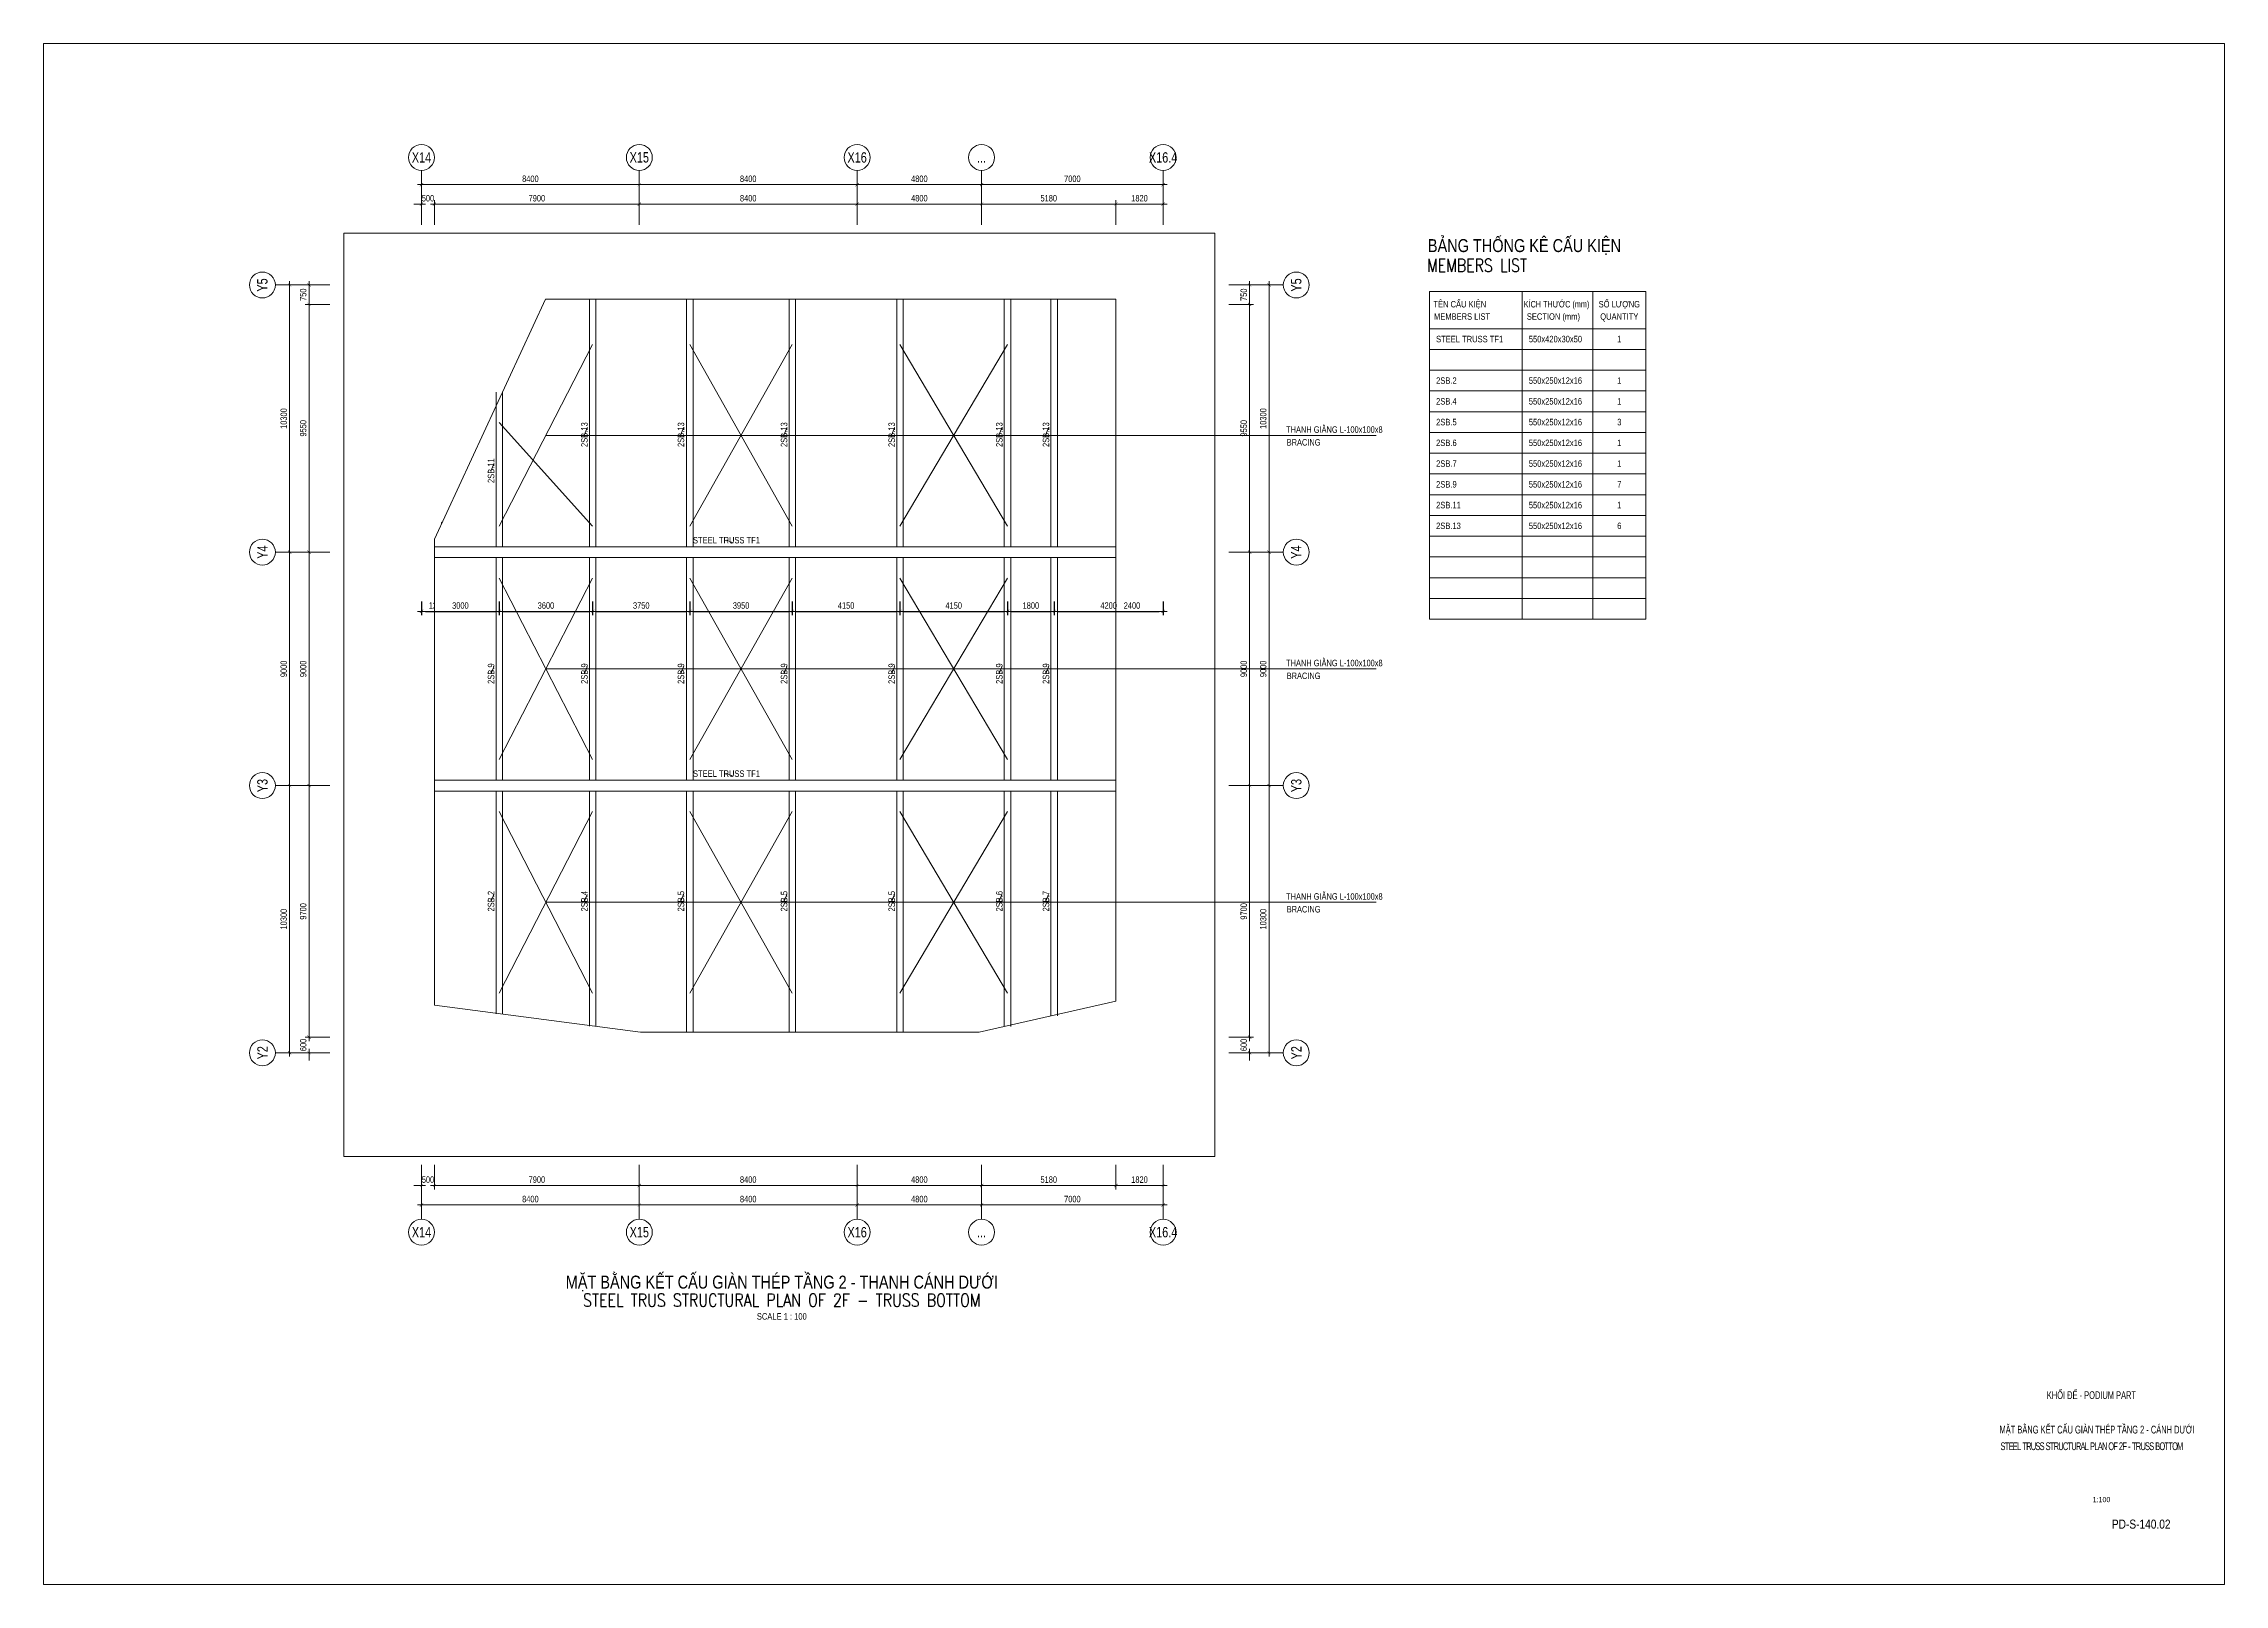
# Paper-space layout 'PD-S-140.02' of a CAD drawing. Header units: millimetres. Extents: x 0 to 841, y 0 to 594.
# The model-space entities are those that its viewports show. They can reach past a viewport. Long polylines and large blocks are cut down to what shows.
import ezdxf
from ezdxf.enums import TextEntityAlignment as Align

# ---------------------------------------------------------------- set-up
doc = ezdxf.new("R2010")
doc.units = ezdxf.units.MM
doc.linetypes.add('CENTER2', pattern=[1.125, 0.75, -0.125, 0.125, -0.125])
doc.linetypes.add('HIDDEN2', pattern=[4.7625, 3.175, -1.5875])
for name, color, linetype, lineweight in [('$0$NDC_S_ANNO', 7, 'Continuous', 20), ('$0$NDC_S_DIM', 1, 'Continuous', 15), ('NDC_S-BEAM-STEL', 30, 'HIDDEN2', 18), ('NDC_S-TEXT-VIE', 7, 'Continuous', 20), ('NDC_S_ANNO', 7, 'Continuous', 20), ('NDC_S_AXIS', 5, 'CENTER2', 13), ('NDC_S_BEAM NAME', 7, 'Continuous', 9), ('NDC_S_DIM', 1, 'Continuous', 15), ('NDC_S_ENG TEXT', 2, 'Continuous', 20), ('NDC_S_ENG TITLE', 3, 'Continuous', 20), ('NDC_S_HATCH MATERIAL', 8, 'Continuous', 13), ('NDC_S_HIDDEN', 8, 'HIDDEN2', 13), ('NDC_S_SLAB', 2, 'Continuous', 20), ('NDC_S_SYMBOL', 1, 'Continuous', 15), ('NDC_S_TEXT SYMBOL', 7, 'Continuous', 20), ('NDC_S_VN TEXT', 7, 'Continuous', 20), ('NDC_S_VN TITLE', 6, 'Continuous', 35), ('NDC_Table', 3, 'Continuous', 20)]:
    doc.layers.add(name, color=color, linetype=linetype, lineweight=lineweight)
doc.styles.add('$0$ARIAL', font='arial.ttf', dxfattribs={"width": 0.8})
doc.styles.add('$0$NDC_DIM', font='', dxfattribs={"width": 0.75})
doc.styles.add('NDC_ANNO', font='', dxfattribs={"width": 0.8})
doc.styles.add('NDC_ARIAL', font='arial.ttf', dxfattribs={"width": 0.85})
doc.styles.add('NDC_DIM', font='', dxfattribs={"width": 0.75})
doc.styles.add('NDC_EN TXT', font='romans.shx', dxfattribs={"width": 0.8})
doc.styles.add('NDC_VIE TXT', font='arial.ttf', dxfattribs={"width": 0.8})
doc.styles.get('$0$NDC_DIM').set_extended_font_data('Dotum')
doc.styles.get('NDC_ANNO').set_extended_font_data('Dotum')
doc.styles.get('NDC_DIM').set_extended_font_data('Dotum')
doc.dimstyles.new('$0$NDC_dim_iso', dxfattribs={"dimtxt": 2.5, "dimasz": 1, "dimexe": 1.5, "dimexo": 2.5, "dimgap": 1, "dimtad": 1, "dimdec": 0, "dimzin": 0, "dimdsep": 46, "dimtxsty": '$0$NDC_DIM', "dimblk": '$0$DIMMARK', "dimcen": 0.09, "dimdle": 1.2, "dimclrd": 1, "dimclre": 1, "dimclrt": 3, "dimadec": 0, "dimazin": 0, "dimtfac": 1, "dimtdec": 0, "dimtix": 1, "dimtofl": 0, "dimtmove": 0, "dimatfit": 3, "dimfxl": 8, "dimfxlon": 1, "dimtolj": 1, "dimtzin": 0, "dimarcsym": 0})
doc.dimstyles.new('NDC_dim_100', dxfattribs={"dimscale": 100, "dimtxt": 2.5, "dimasz": 1.5, "dimexe": 1.5, "dimexo": 2.5, "dimgap": 1, "dimtad": 1, "dimdec": 0, "dimzin": 0, "dimdsep": 46, "dimtxsty": 'NDC_DIM', "dimblk": 'DIMMARK', "dimcen": 0.09, "dimdle": 1.2, "dimclrd": 1, "dimclre": 1, "dimclrt": 3, "dimadec": 0, "dimazin": 0, "dimtfac": 1, "dimtdec": 0, "dimtix": 1, "dimtofl": 0, "dimtmove": 0, "dimatfit": 3, "dimfxl": 8, "dimfxlon": 1, "dimtolj": 1, "dimtzin": 0, "dimarcsym": 0})
doc.dimstyles.new('NDC_dim_60', dxfattribs={"dimscale": 60, "dimtxt": 2.5, "dimasz": 1.5, "dimexe": 1.5, "dimexo": 2.5, "dimgap": 1, "dimtad": 1, "dimdec": 0, "dimrnd": 0.001, "dimzin": 0, "dimdsep": 46, "dimtxsty": 'NDC_DIM', "dimblk": 'DIMMARK', "dimcen": 0, "dimdle": 1.2, "dimclrd": 256, "dimclre": 256, "dimclrt": 3, "dimadec": 0, "dimazin": 0, "dimtfac": 1, "dimtdec": 0, "dimtix": 1, "dimtofl": 0, "dimtmove": 2, "dimatfit": 3, "dimfxl": 6, "dimfxlon": 1, "dimtolj": 1, "dimtzin": 0, "dimlwd": -1, "dimlwe": -1, "dimarcsym": 0})

psp = doc.layouts.new('PD-S-140.02')

# ---------------------------------------------------------------- texts
at = {"color": 1, "linetype": 'Continuous', "style": 'NDC_ARIAL', "width": 0.85}
psp.add_text('1:100', height=2, dxfattribs=at).set_placement((793.62, 32.69), align=Align.MIDDLE_CENTER)
at = {"color": 1, "linetype": 'Continuous', "char_height": 3, "style": 'NDC_ARIAL'}
for s, insert, width, attachment_point in [('{\\W0.6;KHỐI ĐẾ - PODIUM PART}', (789.72, 72.93), 79.0015, 5), ('{\\W0.6;MẶT BẰNG KẾT CẤU GIÀN THÉP TẦNG 2 - CÁNH DƯỚI}', (791.85, 61.17), 69.0096, 2), ('{\\W0.6;\\T0.75;STEEL TRUSS STRUCTURAL PLAN OF 2F - TRUSS BOTTOM}', (789.72, 51.72), 65.5189, 8)]:
    psp.add_mtext(s, dxfattribs=dict(at, insert=insert, width=width, attachment_point=attachment_point))
at = {"color": 1, "linetype": 'Continuous', "insert": (820.23, 23.2), "char_height": 3.5, "attachment_point": 6, "style": 'NDC_ARIAL'}
psp.add_mtext('{\\W0.8;PD-S-140.02}', dxfattribs=at)

msp = doc.modelspace()

# ---------------------------------------------------------------- texts
at = {"layer": 'NDC_S-TEXT-VIE', "style": 'NDC_VIE TXT', "width": 0.75}
for s, p in [('THANH GIẰNG L-100x100x8', (214092.8, 33000.8)), ('BRACING', (214115.8, 32507.9)), ('THANH GIẰNG L-100x100x8', (214092.8, 24000.8)), ('BRACING', (214115.8, 23507.9)), ('THANH GIẰNG L-100x100x8', (214092.8, 15000.8)), ('BRACING', (214115.8, 14507.9))]:
    msp.add_text(s, height=250, dxfattribs=at).set_placement(p)
at = {"layer": 'NDC_S_ENG TITLE', "style": 'NDC_EN TXT', "width": 0.8}
msp.add_text('MEMBERS LIST', height=500, dxfattribs=at).set_placement((219525.9, 39207.6))
at = {"layer": 'NDC_S_VN TEXT', "style": 'NDC_VIE TXT', "width": 0.8}
msp.add_text('BẢNG THỐNG KÊ CẤU KIỆN', height=500, dxfattribs=at).set_placement((219559.4, 40468.3), align=Align.TOP_LEFT)
at = {"layer": 'NDC_S_VN TEXT', "style": 'NDC_VIE TXT'}
for s, width, p in [('TÊN CẤU KIỆN', 0.8, (220789.9, 37959)), ('KÍCH THƯỚC (mm)', 0.7, (224520.9, 37959)), ('SỐ LƯỢNG', 0.8, (226942.2, 37959)), ('MEMBERS LIST', 0.8, (220877.4, 37483.4)), ('SECTION (mm)', 0.8, (224401.4, 37483.4)), ('QUANTITY', 0.8, (226942.2, 37483.4)), ('1', 0.8, (226942.2, 36614.8)), ('1', 0.8, (226942.2, 35014.8)), ('1', 0.8, (226942.2, 34214.8)), ('3', 0.8, (226942.2, 33414.8)), ('1', 0.8, (226942.2, 32614.8)), ('7', 0.8, (226942.2, 31014.8)), ('1', 0.8, (226942.2, 31814.8)), ('1', 0.8, (226942.2, 30214.8)), ('6', 0.8, (226942.2, 29414.8))]:
    msp.add_text(s, height=250, dxfattribs=dict(at, width=width)).set_placement(p, align=Align.MIDDLE_CENTER)
at = {"layer": 'NDC_S_VN TEXT', "style": 'NDC_VIE TXT', "width": 0.8}
for s, p in [('STEEL TRUSS TF1', (219877.4, 36614.8)), ('550x420x30x50', (223452, 36614.8)), ('2SB.2', (219877.4, 35014.8)), ('550x250x12x16', (223452, 35014.8)), ('2SB.4', (219877.4, 34214.8)), ('550x250x12x16', (223452, 34214.8)), ('2SB.5', (219877.4, 33414.8)), ('550x250x12x16', (223452, 33414.8)), ('2SB.6', (219877.4, 32614.8)), ('550x250x12x16', (223452, 32614.8)), ('2SB.7', (219877.4, 31814.8)), ('2SB.9', (219877.4, 31014.8)), ('550x250x12x16', (223452, 31814.8)), ('550x250x12x16', (223452, 31014.8)), ('2SB.11', (219877.4, 30214.8)), ('550x250x12x16', (223452, 30214.8)), ('2SB.13', (219877.4, 29414.8)), ('550x250x12x16', (223452, 29414.8))]:
    msp.add_text(s, height=250, dxfattribs=at).set_placement(p, align=Align.MIDDLE_LEFT)

# ---------------------------------------------------------------- blocks, each defined once
blk = doc.blocks.new('Drawing name_symbol')
at = {"layer": 'NDC_S_ENG TITLE', "style": 'NDC_EN TXT', "width": 0.8}
blk.add_attdef('SECTDET1', text='', height=5, dxfattribs=at).set_placement((0, 1.01), align=Align.CENTER)
at = {"layer": 'NDC_S_TEXT SYMBOL', "lineweight": 25, "style": 'NDC_ANNO', "width": 0.8}
blk.add_attdef('SSCALE', text='', height=2.5, dxfattribs=at).set_placement((0, -4), align=Align.CENTER)
at = {"layer": 'NDC_S_VN TITLE', "style": 'NDC_VIE TXT', "width": 0.8}
blk.add_attdef('SECTDET2', text='', height=5, dxfattribs=at).set_placement((0, 7.97), align=Align.CENTER)
blk = doc.blocks.new('$0$DIMMARK')
at = {"layer": '$0$NDC_S_DIM', "color": 1}
blk.add_line((-1.5, 0), (1, 0), dxfattribs=at)
at = {"layer": '$0$NDC_S_DIM', "color": 2, "const_width": 0.1}
blk.add_lwpolyline([(-0.42, -0.42), (0.42, 0.42)], dxfattribs=at)
blk = doc.blocks.new('DIMMARK')
at = {"layer": 'NDC_S_DIM', "color": 1}
blk.add_line((-1.5, 0), (1, 0), dxfattribs=at)
at = {"layer": 'NDC_S_DIM', "color": 2, "const_width": 0.1}
blk.add_lwpolyline([(-0.42, -0.42), (0.42, 0.42)], dxfattribs=at)
blk = doc.blocks.new('*D74')
at = {"layer": 'Defpoints', "color": 0, "transparency": 16777216}
for p in [(180749, 26747), (181949, 26747), (181949, 26115)]:
    blk.add_point(p, dxfattribs=at)
at = {"layer": 'NDC_S_DIM', "color": 1, "lineweight": -2, "transparency": 16777216}
for p, q in [((180749, 26497), (180749, 25965)), ((180899, 26115), (181799, 26115)), ((181949, 26497), (181949, 25965))]:
    blk.add_line(p, q, dxfattribs=at)
at = {"layer": 'NDC_S_DIM', "color": 1, "lineweight": -2, "transparency": 16777216, "xscale": 150, "yscale": 150, "zscale": 150, "rotation": 180}
blk.add_blockref('DIMMARK', (180749, 26115), dxfattribs=at)
at = {"layer": 'NDC_S_DIM', "color": 1, "lineweight": -2, "transparency": 16777216, "xscale": 150, "yscale": 150, "zscale": 150}
blk.add_blockref('DIMMARK', (181949, 26115), dxfattribs=at)
at = {"layer": 'NDC_S_DIM', "color": 3, "transparency": 16777216, "insert": (181349, 26341), "char_height": 250, "attachment_point": 5, "style": 'NDC_DIM'}
blk.add_mtext('\\A1;1200', dxfattribs=at)
blk = doc.blocks.new('*D75')
at = {"layer": 'Defpoints', "color": 0, "transparency": 16777216}
for p in [(181949, 26747), (183749, 26747), (183749, 26115)]:
    blk.add_point(p, dxfattribs=at)
at = {"layer": 'NDC_S_DIM', "color": 1, "lineweight": -2, "transparency": 16777216}
for p, q in [((181949, 26497), (181949, 25965)), ((182099, 26115), (183599, 26115)), ((183749, 26497), (183749, 25965))]:
    blk.add_line(p, q, dxfattribs=at)
at = {"layer": 'NDC_S_DIM', "color": 1, "lineweight": -2, "transparency": 16777216, "xscale": 150, "yscale": 150, "zscale": 150, "rotation": 180}
blk.add_blockref('DIMMARK', (181949, 26115), dxfattribs=at)
at = {"layer": 'NDC_S_DIM', "color": 1, "lineweight": -2, "transparency": 16777216, "xscale": 150, "yscale": 150, "zscale": 150}
blk.add_blockref('DIMMARK', (183749, 26115), dxfattribs=at)
at = {"layer": 'NDC_S_DIM', "color": 3, "transparency": 16777216, "insert": (182849, 26341), "char_height": 250, "attachment_point": 5, "style": 'NDC_DIM'}
blk.add_mtext('\\A1;1800', dxfattribs=at)
blk = doc.blocks.new('*D76')
at = {"layer": 'Defpoints', "color": 0, "transparency": 16777216}
for p in [(183749, 26747), (185549, 26747), (185549, 26115)]:
    blk.add_point(p, dxfattribs=at)
at = {"layer": 'NDC_S_DIM', "color": 1, "lineweight": -2, "transparency": 16777216}
for p, q in [((183749, 26497), (183749, 25965)), ((183899, 26115), (185399, 26115)), ((185549, 26497), (185549, 25965))]:
    blk.add_line(p, q, dxfattribs=at)
at = {"layer": 'NDC_S_DIM', "color": 1, "lineweight": -2, "transparency": 16777216, "xscale": 150, "yscale": 150, "zscale": 150, "rotation": 180}
blk.add_blockref('DIMMARK', (183749, 26115), dxfattribs=at)
at = {"layer": 'NDC_S_DIM', "color": 1, "lineweight": -2, "transparency": 16777216, "xscale": 150, "yscale": 150, "zscale": 150}
blk.add_blockref('DIMMARK', (185549, 26115), dxfattribs=at)
at = {"layer": 'NDC_S_DIM', "color": 3, "transparency": 16777216, "insert": (184649, 26341), "char_height": 250, "attachment_point": 5, "style": 'NDC_DIM'}
blk.add_mtext('\\A1;1800', dxfattribs=at)
blk = doc.blocks.new('*D77')
at = {"layer": 'Defpoints', "color": 0, "transparency": 16777216}
for p in [(185549, 26747), (187349, 26747), (187349, 26115)]:
    blk.add_point(p, dxfattribs=at)
at = {"layer": 'NDC_S_DIM', "color": 1, "lineweight": -2, "transparency": 16777216}
for p, q in [((185549, 26497), (185549, 25965)), ((185699, 26115), (187199, 26115)), ((187349, 26497), (187349, 25965))]:
    blk.add_line(p, q, dxfattribs=at)
at = {"layer": 'NDC_S_DIM', "color": 1, "lineweight": -2, "transparency": 16777216, "xscale": 150, "yscale": 150, "zscale": 150, "rotation": 180}
blk.add_blockref('DIMMARK', (185549, 26115), dxfattribs=at)
at = {"layer": 'NDC_S_DIM', "color": 1, "lineweight": -2, "transparency": 16777216, "xscale": 150, "yscale": 150, "zscale": 150}
blk.add_blockref('DIMMARK', (187349, 26115), dxfattribs=at)
at = {"layer": 'NDC_S_DIM', "color": 3, "transparency": 16777216, "insert": (186449, 26341), "char_height": 250, "attachment_point": 5, "style": 'NDC_DIM'}
blk.add_mtext('\\A1;1800', dxfattribs=at)
blk = doc.blocks.new('*D78')
at = {"layer": 'Defpoints', "color": 0, "transparency": 16777216}
for p in [(187349, 26747), (189149, 26747), (189149, 26115)]:
    blk.add_point(p, dxfattribs=at)
at = {"layer": 'NDC_S_DIM', "color": 1, "lineweight": -2, "transparency": 16777216}
for p, q in [((187349, 26497), (187349, 25965)), ((187499, 26115), (188999, 26115)), ((189149, 26497), (189149, 25965))]:
    blk.add_line(p, q, dxfattribs=at)
at = {"layer": 'NDC_S_DIM', "color": 1, "lineweight": -2, "transparency": 16777216, "xscale": 150, "yscale": 150, "zscale": 150, "rotation": 180}
blk.add_blockref('DIMMARK', (187349, 26115), dxfattribs=at)
at = {"layer": 'NDC_S_DIM', "color": 1, "lineweight": -2, "transparency": 16777216, "xscale": 150, "yscale": 150, "zscale": 150}
blk.add_blockref('DIMMARK', (189149, 26115), dxfattribs=at)
at = {"layer": 'NDC_S_DIM', "color": 3, "transparency": 16777216, "insert": (188249, 26341), "char_height": 250, "attachment_point": 5, "style": 'NDC_DIM'}
blk.add_mtext('\\A1;1800', dxfattribs=at)
blk = doc.blocks.new('*D79')
at = {"layer": 'Defpoints', "color": 0, "transparency": 16777216}
for p in [(189149, 26747), (191099, 26747), (191099, 26115)]:
    blk.add_point(p, dxfattribs=at)
at = {"layer": 'NDC_S_DIM', "color": 1, "lineweight": -2, "transparency": 16777216}
for p, q in [((189149, 26497), (189149, 25965)), ((189299, 26115), (190949, 26115)), ((191099, 26497), (191099, 25965))]:
    blk.add_line(p, q, dxfattribs=at)
at = {"layer": 'NDC_S_DIM', "color": 1, "lineweight": -2, "transparency": 16777216, "xscale": 150, "yscale": 150, "zscale": 150, "rotation": 180}
blk.add_blockref('DIMMARK', (189149, 26115), dxfattribs=at)
at = {"layer": 'NDC_S_DIM', "color": 1, "lineweight": -2, "transparency": 16777216, "xscale": 150, "yscale": 150, "zscale": 150}
blk.add_blockref('DIMMARK', (191099, 26115), dxfattribs=at)
at = {"layer": 'NDC_S_DIM', "color": 3, "transparency": 16777216, "insert": (190124, 26341), "char_height": 250, "attachment_point": 5, "style": 'NDC_DIM'}
blk.add_mtext('\\A1;1950', dxfattribs=at)
blk = doc.blocks.new('*D80')
at = {"layer": 'Defpoints', "color": 0, "transparency": 16777216}
for p in [(191099, 26747), (193099, 26747), (193099, 26115)]:
    blk.add_point(p, dxfattribs=at)
at = {"layer": 'NDC_S_DIM', "color": 1, "lineweight": -2, "transparency": 16777216}
for p, q in [((191099, 26497), (191099, 25965)), ((191249, 26115), (192949, 26115)), ((193099, 26497), (193099, 25965))]:
    blk.add_line(p, q, dxfattribs=at)
at = {"layer": 'NDC_S_DIM', "color": 1, "lineweight": -2, "transparency": 16777216, "xscale": 150, "yscale": 150, "zscale": 150, "rotation": 180}
blk.add_blockref('DIMMARK', (191099, 26115), dxfattribs=at)
at = {"layer": 'NDC_S_DIM', "color": 1, "lineweight": -2, "transparency": 16777216, "xscale": 150, "yscale": 150, "zscale": 150}
blk.add_blockref('DIMMARK', (193099, 26115), dxfattribs=at)
at = {"layer": 'NDC_S_DIM', "color": 3, "transparency": 16777216, "insert": (192099, 26341), "char_height": 250, "attachment_point": 5, "style": 'NDC_DIM'}
blk.add_mtext('\\A1;2000', dxfattribs=at)
blk = doc.blocks.new('*D81')
at = {"layer": 'Defpoints', "color": 0, "transparency": 16777216}
for p in [(193099, 26747), (195049, 26747), (195049, 26115)]:
    blk.add_point(p, dxfattribs=at)
at = {"layer": 'NDC_S_DIM', "color": 1, "lineweight": -2, "transparency": 16777216}
for p, q in [((193099, 26497), (193099, 25965)), ((193249, 26115), (194899, 26115)), ((195049, 26497), (195049, 25965))]:
    blk.add_line(p, q, dxfattribs=at)
at = {"layer": 'NDC_S_DIM', "color": 1, "lineweight": -2, "transparency": 16777216, "xscale": 150, "yscale": 150, "zscale": 150, "rotation": 180}
blk.add_blockref('DIMMARK', (193099, 26115), dxfattribs=at)
at = {"layer": 'NDC_S_DIM', "color": 1, "lineweight": -2, "transparency": 16777216, "xscale": 150, "yscale": 150, "zscale": 150}
blk.add_blockref('DIMMARK', (195049, 26115), dxfattribs=at)
at = {"layer": 'NDC_S_DIM', "color": 3, "transparency": 16777216, "insert": (194074, 26341), "char_height": 250, "attachment_point": 5, "style": 'NDC_DIM'}
blk.add_mtext('\\A1;1950', dxfattribs=at)
blk = doc.blocks.new('*D82')
at = {"layer": 'Defpoints', "color": 0, "transparency": 16777216}
for p in [(195049, 26747), (197124, 26747), (197124, 26115)]:
    blk.add_point(p, dxfattribs=at)
at = {"layer": 'NDC_S_DIM', "color": 1, "lineweight": -2, "transparency": 16777216}
for p, q in [((195049, 26497), (195049, 25965)), ((195199, 26115), (196974, 26115)), ((197124, 26497), (197124, 25965))]:
    blk.add_line(p, q, dxfattribs=at)
at = {"layer": 'NDC_S_DIM', "color": 1, "lineweight": -2, "transparency": 16777216, "xscale": 150, "yscale": 150, "zscale": 150, "rotation": 180}
blk.add_blockref('DIMMARK', (195049, 26115), dxfattribs=at)
at = {"layer": 'NDC_S_DIM', "color": 1, "lineweight": -2, "transparency": 16777216, "xscale": 150, "yscale": 150, "zscale": 150}
blk.add_blockref('DIMMARK', (197124, 26115), dxfattribs=at)
at = {"layer": 'NDC_S_DIM', "color": 3, "transparency": 16777216, "insert": (196087, 26341), "char_height": 250, "attachment_point": 5, "style": 'NDC_DIM'}
blk.add_mtext('\\A1;2075', dxfattribs=at)
blk = doc.blocks.new('*D83')
at = {"layer": 'Defpoints', "color": 0, "transparency": 16777216}
for p in [(197124, 26747), (199199, 26747), (199199, 26115)]:
    blk.add_point(p, dxfattribs=at)
at = {"layer": 'NDC_S_DIM', "color": 1, "lineweight": -2, "transparency": 16777216}
for p, q in [((197124, 26497), (197124, 25965)), ((197274, 26115), (199049, 26115)), ((199199, 26497), (199199, 25965))]:
    blk.add_line(p, q, dxfattribs=at)
at = {"layer": 'NDC_S_DIM', "color": 1, "lineweight": -2, "transparency": 16777216, "xscale": 150, "yscale": 150, "zscale": 150, "rotation": 180}
blk.add_blockref('DIMMARK', (197124, 26115), dxfattribs=at)
at = {"layer": 'NDC_S_DIM', "color": 1, "lineweight": -2, "transparency": 16777216, "xscale": 150, "yscale": 150, "zscale": 150}
blk.add_blockref('DIMMARK', (199199, 26115), dxfattribs=at)
at = {"layer": 'NDC_S_DIM', "color": 3, "transparency": 16777216, "insert": (198162, 26341), "char_height": 250, "attachment_point": 5, "style": 'NDC_DIM'}
blk.add_mtext('\\A1;2075', dxfattribs=at)
blk = doc.blocks.new('*D84')
at = {"layer": 'Defpoints', "color": 0, "transparency": 16777216}
for p in [(199199, 26747), (201274, 26747), (201274, 26115)]:
    blk.add_point(p, dxfattribs=at)
at = {"layer": 'NDC_S_DIM', "color": 1, "lineweight": -2, "transparency": 16777216}
for p, q in [((199199, 26497), (199199, 25965)), ((199349, 26115), (201124, 26115)), ((201274, 26497), (201274, 25965))]:
    blk.add_line(p, q, dxfattribs=at)
at = {"layer": 'NDC_S_DIM', "color": 1, "lineweight": -2, "transparency": 16777216, "xscale": 150, "yscale": 150, "zscale": 150, "rotation": 180}
blk.add_blockref('DIMMARK', (199199, 26115), dxfattribs=at)
at = {"layer": 'NDC_S_DIM', "color": 1, "lineweight": -2, "transparency": 16777216, "xscale": 150, "yscale": 150, "zscale": 150}
blk.add_blockref('DIMMARK', (201274, 26115), dxfattribs=at)
at = {"layer": 'NDC_S_DIM', "color": 3, "transparency": 16777216, "insert": (200237, 26341), "char_height": 250, "attachment_point": 5, "style": 'NDC_DIM'}
blk.add_mtext('\\A1;2075', dxfattribs=at)
blk = doc.blocks.new('*D85')
at = {"layer": 'Defpoints', "color": 0, "transparency": 16777216}
for p in [(201274, 26747), (203349, 26747), (203349, 26115)]:
    blk.add_point(p, dxfattribs=at)
at = {"layer": 'NDC_S_DIM', "color": 1, "lineweight": -2, "transparency": 16777216}
for p, q in [((201274, 26497), (201274, 25965)), ((201424, 26115), (203199, 26115)), ((203349, 26497), (203349, 25965))]:
    blk.add_line(p, q, dxfattribs=at)
at = {"layer": 'NDC_S_DIM', "color": 1, "lineweight": -2, "transparency": 16777216, "xscale": 150, "yscale": 150, "zscale": 150, "rotation": 180}
blk.add_blockref('DIMMARK', (201274, 26115), dxfattribs=at)
at = {"layer": 'NDC_S_DIM', "color": 1, "lineweight": -2, "transparency": 16777216, "xscale": 150, "yscale": 150, "zscale": 150}
blk.add_blockref('DIMMARK', (203349, 26115), dxfattribs=at)
at = {"layer": 'NDC_S_DIM', "color": 3, "transparency": 16777216, "insert": (202312, 26341), "char_height": 250, "attachment_point": 5, "style": 'NDC_DIM'}
blk.add_mtext('\\A1;2075', dxfattribs=at)
blk = doc.blocks.new('*D86')
at = {"layer": 'Defpoints', "color": 0, "transparency": 16777216}
for p in [(203349, 26747), (205149, 26747), (205149, 26115)]:
    blk.add_point(p, dxfattribs=at)
at = {"layer": 'NDC_S_DIM', "color": 1, "lineweight": -2, "transparency": 16777216}
for p, q in [((203349, 26497), (203349, 25965)), ((203499, 26115), (204999, 26115)), ((205149, 26497), (205149, 25965))]:
    blk.add_line(p, q, dxfattribs=at)
at = {"layer": 'NDC_S_DIM', "color": 1, "lineweight": -2, "transparency": 16777216, "xscale": 150, "yscale": 150, "zscale": 150, "rotation": 180}
blk.add_blockref('DIMMARK', (203349, 26115), dxfattribs=at)
at = {"layer": 'NDC_S_DIM', "color": 1, "lineweight": -2, "transparency": 16777216, "xscale": 150, "yscale": 150, "zscale": 150}
blk.add_blockref('DIMMARK', (205149, 26115), dxfattribs=at)
at = {"layer": 'NDC_S_DIM', "color": 3, "transparency": 16777216, "insert": (204249, 26341), "char_height": 250, "attachment_point": 5, "style": 'NDC_DIM'}
blk.add_mtext('\\A1;1800', dxfattribs=at)
blk = doc.blocks.new('*D87')
at = {"layer": 'Defpoints', "color": 0, "transparency": 16777216}
for p in [(205149, 26747), (206949, 26747), (206949, 26115)]:
    blk.add_point(p, dxfattribs=at)
at = {"layer": 'NDC_S_DIM', "color": 1, "lineweight": -2, "transparency": 16777216}
for p, q in [((205149, 26497), (205149, 25965)), ((205299, 26115), (206799, 26115)), ((206949, 26497), (206949, 25965))]:
    blk.add_line(p, q, dxfattribs=at)
at = {"layer": 'NDC_S_DIM', "color": 1, "lineweight": -2, "transparency": 16777216, "xscale": 150, "yscale": 150, "zscale": 150, "rotation": 180}
blk.add_blockref('DIMMARK', (205149, 26115), dxfattribs=at)
at = {"layer": 'NDC_S_DIM', "color": 1, "lineweight": -2, "transparency": 16777216, "xscale": 150, "yscale": 150, "zscale": 150}
blk.add_blockref('DIMMARK', (206949, 26115), dxfattribs=at)
at = {"layer": 'NDC_S_DIM', "color": 3, "transparency": 16777216, "insert": (206049, 26341), "char_height": 250, "attachment_point": 5, "style": 'NDC_DIM'}
blk.add_mtext('\\A1;1800', dxfattribs=at)
blk = doc.blocks.new('*D88')
at = {"layer": 'Defpoints', "color": 0, "transparency": 16777216}
for p in [(206949, 26747), (209349, 26747), (209349, 26115)]:
    blk.add_point(p, dxfattribs=at)
at = {"layer": 'NDC_S_DIM', "color": 1, "lineweight": -2, "transparency": 16777216}
for p, q in [((206949, 26497), (206949, 25965)), ((207099, 26115), (209199, 26115)), ((209349, 26497), (209349, 25965))]:
    blk.add_line(p, q, dxfattribs=at)
at = {"layer": 'NDC_S_DIM', "color": 1, "lineweight": -2, "transparency": 16777216, "xscale": 150, "yscale": 150, "zscale": 150, "rotation": 180}
blk.add_blockref('DIMMARK', (206949, 26115), dxfattribs=at)
at = {"layer": 'NDC_S_DIM', "color": 1, "lineweight": -2, "transparency": 16777216, "xscale": 150, "yscale": 150, "zscale": 150}
blk.add_blockref('DIMMARK', (209349, 26115), dxfattribs=at)
at = {"layer": 'NDC_S_DIM', "color": 3, "transparency": 16777216, "insert": (208149, 26341), "char_height": 250, "attachment_point": 5, "style": 'NDC_DIM'}
blk.add_mtext('\\A1;2400', dxfattribs=at)
blk = doc.blocks.new('THANH CANH DUOI')
at = {"layer": 'NDC_S-BEAM-STEL', "ltscale": 100}
for p, q in [((6475, 19510), (6475, 29050)), ((6725, 19510), (6725, 29050)), ((10225, 19510), (10225, 29050)), ((10475, 19510), (10475, 29050)), ((14175, 19510), (14175, 29050)), ((14425, 19510), (14425, 29050)), ((18325, 19510), (18325, 29050)), ((18575, 19510), (18575, 29050)), ((22475, 19510), (22475, 29050)), ((22725, 19510), (22725, 29050)), ((24275, 19510), (24275, 29050)), ((24525, 19510), (24525, 29050)), ((2875, 19510), (2875, 25467)), ((3125, 19510), (3125, 25467)), ((500, 19510), (26780, 19510)), ((500, 19090), (26780, 19090)), ((2875, 10510), (2875, 19090)), ((3125, 10510), (3125, 19090)), ((6475, 10510), (6475, 19090)), ((6725, 10510), (6725, 19090)), ((10225, 10510), (10225, 19090)), ((10475, 10510), (10475, 19090)), ((14175, 10510), (14175, 19090)), ((14425, 10510), (14425, 19090)), ((18325, 10510), (18325, 19090)), ((18575, 10510), (18575, 19090)), ((22475, 10510), (22475, 19090)), ((22725, 10510), (22725, 19090)), ((24275, 10510), (24275, 19090)), ((24525, 10510), (24525, 19090)), ((500, 10510), (26780, 10510)), ((500, 10090), (26780, 10090)), ((2875, 1498), (2875, 10090)), ((3125, 1498), (3125, 10090)), ((6475, 1026), (6475, 10090)), ((6725, 1026), (6725, 10090)), ((10225, 800), (10225, 10090)), ((10475, 800), (10475, 10090)), ((14175, 800), (14175, 10090)), ((14425, 800), (14425, 10090)), ((18325, 800), (18325, 10090)), ((18575, 800), (18575, 10090)), ((22475, 1017), (22475, 10090)), ((22725, 1017), (22725, 10090)), ((24275, 1422), (24275, 10090)), ((24525, 1422), (24525, 10090))]:
    blk.add_line(p, q, dxfattribs=at)
at = {"layer": 'NDC_S_SLAB'}
blk.add_lwpolyline([(500, 19805), (500, 1841), (8452, 800), (21511, 800), (26780, 1985), (26780, 29050), (4786, 29050), (500, 19805)], dxfattribs=at)
blk = doc.blocks.new('*D91')
at = {"layer": 'Defpoints', "color": 0, "transparency": 16777216}
for p in [(180749, 26747), (183749, 26747), (183749, 26115)]:
    blk.add_point(p, dxfattribs=at)
at = {"layer": 'NDC_S_DIM', "color": 1, "lineweight": -2, "transparency": 16777216}
for p, q in [((180749, 26497), (180749, 25965)), ((180899, 26115), (183599, 26115)), ((183749, 26497), (183749, 25965))]:
    blk.add_line(p, q, dxfattribs=at)
at = {"layer": 'NDC_S_DIM', "color": 1, "lineweight": -2, "transparency": 16777216, "xscale": 150, "yscale": 150, "zscale": 150, "rotation": 180}
blk.add_blockref('DIMMARK', (180749, 26115), dxfattribs=at)
at = {"layer": 'NDC_S_DIM', "color": 1, "lineweight": -2, "transparency": 16777216, "xscale": 150, "yscale": 150, "zscale": 150}
blk.add_blockref('DIMMARK', (183749, 26115), dxfattribs=at)
at = {"layer": 'NDC_S_DIM', "color": 3, "transparency": 16777216, "insert": (182249, 26341), "char_height": 250, "attachment_point": 5, "style": 'NDC_DIM'}
blk.add_mtext('\\A1;3000', dxfattribs=at)
blk = doc.blocks.new('*D92')
at = {"layer": 'Defpoints', "color": 0, "transparency": 16777216}
for p in [(183749, 26747), (187349, 26747), (187349, 26115)]:
    blk.add_point(p, dxfattribs=at)
at = {"layer": 'NDC_S_DIM', "color": 1, "lineweight": -2, "transparency": 16777216}
for p, q in [((183749, 26497), (183749, 25965)), ((183899, 26115), (187199, 26115)), ((187349, 26497), (187349, 25965))]:
    blk.add_line(p, q, dxfattribs=at)
at = {"layer": 'NDC_S_DIM', "color": 1, "lineweight": -2, "transparency": 16777216, "xscale": 150, "yscale": 150, "zscale": 150, "rotation": 180}
blk.add_blockref('DIMMARK', (183749, 26115), dxfattribs=at)
at = {"layer": 'NDC_S_DIM', "color": 1, "lineweight": -2, "transparency": 16777216, "xscale": 150, "yscale": 150, "zscale": 150}
blk.add_blockref('DIMMARK', (187349, 26115), dxfattribs=at)
at = {"layer": 'NDC_S_DIM', "color": 3, "transparency": 16777216, "insert": (185549, 26341), "char_height": 250, "attachment_point": 5, "style": 'NDC_DIM'}
blk.add_mtext('\\A1;3600', dxfattribs=at)
blk = doc.blocks.new('*D93')
at = {"layer": 'Defpoints', "color": 0, "transparency": 16777216}
for p in [(187349, 26747), (191099, 26747), (191099, 26115)]:
    blk.add_point(p, dxfattribs=at)
at = {"layer": 'NDC_S_DIM', "color": 1, "lineweight": -2, "transparency": 16777216}
for p, q in [((187349, 26497), (187349, 25965)), ((187499, 26115), (190949, 26115)), ((191099, 26497), (191099, 25965))]:
    blk.add_line(p, q, dxfattribs=at)
at = {"layer": 'NDC_S_DIM', "color": 1, "lineweight": -2, "transparency": 16777216, "xscale": 150, "yscale": 150, "zscale": 150, "rotation": 180}
blk.add_blockref('DIMMARK', (187349, 26115), dxfattribs=at)
at = {"layer": 'NDC_S_DIM', "color": 1, "lineweight": -2, "transparency": 16777216, "xscale": 150, "yscale": 150, "zscale": 150}
blk.add_blockref('DIMMARK', (191099, 26115), dxfattribs=at)
at = {"layer": 'NDC_S_DIM', "color": 3, "transparency": 16777216, "insert": (189224, 26341), "char_height": 250, "attachment_point": 5, "style": 'NDC_DIM'}
blk.add_mtext('\\A1;3750', dxfattribs=at)
blk = doc.blocks.new('*D94')
at = {"layer": 'Defpoints', "color": 0, "transparency": 16777216}
for p in [(191099, 26747), (195049, 26747), (195049, 26115)]:
    blk.add_point(p, dxfattribs=at)
at = {"layer": 'NDC_S_DIM', "color": 1, "lineweight": -2, "transparency": 16777216}
for p, q in [((191099, 26497), (191099, 25965)), ((191249, 26115), (194899, 26115)), ((195049, 26497), (195049, 25965))]:
    blk.add_line(p, q, dxfattribs=at)
at = {"layer": 'NDC_S_DIM', "color": 1, "lineweight": -2, "transparency": 16777216, "xscale": 150, "yscale": 150, "zscale": 150, "rotation": 180}
blk.add_blockref('DIMMARK', (191099, 26115), dxfattribs=at)
at = {"layer": 'NDC_S_DIM', "color": 1, "lineweight": -2, "transparency": 16777216, "xscale": 150, "yscale": 150, "zscale": 150}
blk.add_blockref('DIMMARK', (195049, 26115), dxfattribs=at)
at = {"layer": 'NDC_S_DIM', "color": 3, "transparency": 16777216, "insert": (193074, 26341), "char_height": 250, "attachment_point": 5, "style": 'NDC_DIM'}
blk.add_mtext('\\A1;3950', dxfattribs=at)
blk = doc.blocks.new('*D95')
at = {"layer": 'Defpoints', "color": 0, "transparency": 16777216}
for p in [(195049, 26747), (199199, 26747), (199199, 26115)]:
    blk.add_point(p, dxfattribs=at)
at = {"layer": 'NDC_S_DIM', "color": 1, "lineweight": -2, "transparency": 16777216}
for p, q in [((195049, 26497), (195049, 25965)), ((195199, 26115), (199049, 26115)), ((199199, 26497), (199199, 25965))]:
    blk.add_line(p, q, dxfattribs=at)
at = {"layer": 'NDC_S_DIM', "color": 1, "lineweight": -2, "transparency": 16777216, "xscale": 150, "yscale": 150, "zscale": 150, "rotation": 180}
blk.add_blockref('DIMMARK', (195049, 26115), dxfattribs=at)
at = {"layer": 'NDC_S_DIM', "color": 1, "lineweight": -2, "transparency": 16777216, "xscale": 150, "yscale": 150, "zscale": 150}
blk.add_blockref('DIMMARK', (199199, 26115), dxfattribs=at)
at = {"layer": 'NDC_S_DIM', "color": 3, "transparency": 16777216, "insert": (197124, 26341), "char_height": 250, "attachment_point": 5, "style": 'NDC_DIM'}
blk.add_mtext('\\A1;4150', dxfattribs=at)
blk = doc.blocks.new('*D96')
at = {"layer": 'Defpoints', "color": 0, "transparency": 16777216}
for p in [(199199, 26747), (203349, 26747), (203349, 26115)]:
    blk.add_point(p, dxfattribs=at)
at = {"layer": 'NDC_S_DIM', "color": 1, "lineweight": -2, "transparency": 16777216}
for p, q in [((199199, 26497), (199199, 25965)), ((199349, 26115), (203199, 26115)), ((203349, 26497), (203349, 25965))]:
    blk.add_line(p, q, dxfattribs=at)
at = {"layer": 'NDC_S_DIM', "color": 1, "lineweight": -2, "transparency": 16777216, "xscale": 150, "yscale": 150, "zscale": 150, "rotation": 180}
blk.add_blockref('DIMMARK', (199199, 26115), dxfattribs=at)
at = {"layer": 'NDC_S_DIM', "color": 1, "lineweight": -2, "transparency": 16777216, "xscale": 150, "yscale": 150, "zscale": 150}
blk.add_blockref('DIMMARK', (203349, 26115), dxfattribs=at)
at = {"layer": 'NDC_S_DIM', "color": 3, "transparency": 16777216, "insert": (201274, 26341), "char_height": 250, "attachment_point": 5, "style": 'NDC_DIM'}
blk.add_mtext('\\A1;4150', dxfattribs=at)
blk = doc.blocks.new('*D97')
at = {"layer": 'Defpoints', "color": 0, "transparency": 16777216}
for p in [(203349, 26747), (205149, 26747), (205149, 26115)]:
    blk.add_point(p, dxfattribs=at)
at = {"layer": 'NDC_S_DIM', "color": 1, "lineweight": -2, "transparency": 16777216}
for p, q in [((203349, 26497), (203349, 25965)), ((203499, 26115), (204999, 26115)), ((205149, 26497), (205149, 25965))]:
    blk.add_line(p, q, dxfattribs=at)
at = {"layer": 'NDC_S_DIM', "color": 1, "lineweight": -2, "transparency": 16777216, "xscale": 150, "yscale": 150, "zscale": 150, "rotation": 180}
blk.add_blockref('DIMMARK', (203349, 26115), dxfattribs=at)
at = {"layer": 'NDC_S_DIM', "color": 1, "lineweight": -2, "transparency": 16777216, "xscale": 150, "yscale": 150, "zscale": 150}
blk.add_blockref('DIMMARK', (205149, 26115), dxfattribs=at)
at = {"layer": 'NDC_S_DIM', "color": 3, "transparency": 16777216, "insert": (204249, 26341), "char_height": 250, "attachment_point": 5, "style": 'NDC_DIM'}
blk.add_mtext('\\A1;1800', dxfattribs=at)
blk = doc.blocks.new('*D98')
at = {"layer": 'Defpoints', "color": 0, "transparency": 16777216}
for p in [(205149, 26747), (209349, 26747), (209349, 26115)]:
    blk.add_point(p, dxfattribs=at)
at = {"layer": 'NDC_S_DIM', "color": 1, "lineweight": -2, "transparency": 16777216}
for p, q in [((205149, 26497), (205149, 25965)), ((205299, 26115), (209199, 26115)), ((209349, 26497), (209349, 25965))]:
    blk.add_line(p, q, dxfattribs=at)
at = {"layer": 'NDC_S_DIM', "color": 1, "lineweight": -2, "transparency": 16777216, "xscale": 150, "yscale": 150, "zscale": 150, "rotation": 180}
blk.add_blockref('DIMMARK', (205149, 26115), dxfattribs=at)
at = {"layer": 'NDC_S_DIM', "color": 1, "lineweight": -2, "transparency": 16777216, "xscale": 150, "yscale": 150, "zscale": 150}
blk.add_blockref('DIMMARK', (209349, 26115), dxfattribs=at)
at = {"layer": 'NDC_S_DIM', "color": 3, "transparency": 16777216, "insert": (207249, 26341), "char_height": 250, "attachment_point": 5, "style": 'NDC_DIM'}
blk.add_mtext('\\A1;4200', dxfattribs=at)
blk = doc.blocks.new('*D27')
at = {"layer": 'Defpoints', "color": 0, "transparency": 16777216}
for p in [(105049, 42568), (96649, 40700), (105049, 40700)]:
    blk.add_point(p, dxfattribs=at)
at = {"layer": 'NDC_S_DIM', "color": 1, "lineweight": -2, "transparency": 16777216}
for p, q in [((96649, 41768), (96649, 42718)), ((96799, 42568), (104899, 42568)), ((105049, 41768), (105049, 42718))]:
    blk.add_line(p, q, dxfattribs=at)
at = {"layer": 'NDC_S_DIM', "color": 1, "lineweight": -2, "transparency": 16777216, "xscale": 150, "yscale": 150, "zscale": 150, "rotation": 180}
blk.add_blockref('DIMMARK', (96649, 42568), dxfattribs=at)
at = {"layer": 'NDC_S_DIM', "color": 1, "lineweight": -2, "transparency": 16777216, "xscale": 150, "yscale": 150, "zscale": 150}
blk.add_blockref('DIMMARK', (105049, 42568), dxfattribs=at)
at = {"layer": 'NDC_S_DIM', "color": 3, "transparency": 16777216, "insert": (100849, 42793), "char_height": 250, "attachment_point": 5, "style": 'NDC_DIM'}
blk.add_mtext('\\A1;8400', dxfattribs=at)
blk = doc.blocks.new('*D28')
at = {"layer": 'Defpoints', "color": 0, "transparency": 16777216}
for p in [(113449, 42568), (105049, 40700), (113449, 40700)]:
    blk.add_point(p, dxfattribs=at)
at = {"layer": 'NDC_S_DIM', "color": 1, "lineweight": -2, "transparency": 16777216}
for p, q in [((105049, 41768), (105049, 42718)), ((105199, 42568), (113299, 42568)), ((113449, 41768), (113449, 42718))]:
    blk.add_line(p, q, dxfattribs=at)
at = {"layer": 'NDC_S_DIM', "color": 1, "lineweight": -2, "transparency": 16777216, "xscale": 150, "yscale": 150, "zscale": 150, "rotation": 180}
blk.add_blockref('DIMMARK', (105049, 42568), dxfattribs=at)
at = {"layer": 'NDC_S_DIM', "color": 1, "lineweight": -2, "transparency": 16777216, "xscale": 150, "yscale": 150, "zscale": 150}
blk.add_blockref('DIMMARK', (113449, 42568), dxfattribs=at)
at = {"layer": 'NDC_S_DIM', "color": 3, "transparency": 16777216, "insert": (109249, 42793), "char_height": 250, "attachment_point": 5, "style": 'NDC_DIM'}
blk.add_mtext('\\A1;8400', dxfattribs=at)
blk = doc.blocks.new('*D29')
at = {"layer": 'Defpoints', "color": 0, "transparency": 16777216}
for p in [(118249, 42568), (113449, 40700), (118249, 40700)]:
    blk.add_point(p, dxfattribs=at)
at = {"layer": 'NDC_S_DIM', "color": 1, "lineweight": -2, "transparency": 16777216}
for p, q in [((113449, 41768), (113449, 42718)), ((113599, 42568), (118099, 42568)), ((118249, 41768), (118249, 42718))]:
    blk.add_line(p, q, dxfattribs=at)
at = {"layer": 'NDC_S_DIM', "color": 1, "lineweight": -2, "transparency": 16777216, "xscale": 150, "yscale": 150, "zscale": 150, "rotation": 180}
blk.add_blockref('DIMMARK', (113449, 42568), dxfattribs=at)
at = {"layer": 'NDC_S_DIM', "color": 1, "lineweight": -2, "transparency": 16777216, "xscale": 150, "yscale": 150, "zscale": 150}
blk.add_blockref('DIMMARK', (118249, 42568), dxfattribs=at)
at = {"layer": 'NDC_S_DIM', "color": 3, "transparency": 16777216, "insert": (115849, 42793), "char_height": 250, "attachment_point": 5, "style": 'NDC_DIM'}
blk.add_mtext('\\A1;4800', dxfattribs=at)
blk = doc.blocks.new('*D30')
at = {"layer": 'Defpoints', "color": 0, "transparency": 16777216}
for p in [(125249, 42568), (118249, 40700), (125249, 40700)]:
    blk.add_point(p, dxfattribs=at)
at = {"layer": 'NDC_S_DIM', "color": 1, "lineweight": -2, "transparency": 16777216}
for p, q in [((118249, 41768), (118249, 42718)), ((118399, 42568), (125099, 42568)), ((125249, 41768), (125249, 42718))]:
    blk.add_line(p, q, dxfattribs=at)
at = {"layer": 'NDC_S_DIM', "color": 1, "lineweight": -2, "transparency": 16777216, "xscale": 150, "yscale": 150, "zscale": 150, "rotation": 180}
blk.add_blockref('DIMMARK', (118249, 42568), dxfattribs=at)
at = {"layer": 'NDC_S_DIM', "color": 1, "lineweight": -2, "transparency": 16777216, "xscale": 150, "yscale": 150, "zscale": 150}
blk.add_blockref('DIMMARK', (125249, 42568), dxfattribs=at)
at = {"layer": 'NDC_S_DIM', "color": 3, "transparency": 16777216, "insert": (121749, 42793), "char_height": 250, "attachment_point": 5, "style": 'NDC_DIM'}
blk.add_mtext('\\A1;7000', dxfattribs=at)
blk = doc.blocks.new('*U14')
at = {"layer": 'NDC_S_SYMBOL'}
blk.add_line((0, 5), (0, 9), dxfattribs=at)
blk.add_circle((0, 0), 5, dxfattribs=at)
at = {"layer": 'NDC_S_TEXT SYMBOL', "color": 7, "style": 'NDC_ANNO', "width": 0.8}
blk.add_attdef('GRID', text='', height=4, dxfattribs=at).set_placement((0, 0), align=Align.MIDDLE)
blk = doc.blocks.new('*D31')
at = {"layer": 'Defpoints', "color": 0, "transparency": 16777216}
for p in [(97149, 41818), (96649, 40700), (97149, 40700)]:
    blk.add_point(p, dxfattribs=at)
at = {"layer": 'NDC_S_DIM', "color": 1, "lineweight": -2, "transparency": 16777216}
for p, q in [((96499, 41818), (96349, 41818)), ((96649, 41018), (96649, 41968)), ((97149, 41018), (97149, 41968)), ((97299, 41818), (97449, 41818))]:
    blk.add_line(p, q, dxfattribs=at)
at = {"layer": 'NDC_S_DIM', "color": 1, "lineweight": -2, "transparency": 16777216, "xscale": 150, "yscale": 150, "zscale": 150}
blk.add_blockref('DIMMARK', (96649, 41818), dxfattribs=at)
at = {"layer": 'NDC_S_DIM', "color": 1, "lineweight": -2, "transparency": 16777216, "xscale": 150, "yscale": 150, "zscale": 150, "rotation": 180}
blk.add_blockref('DIMMARK', (97149, 41818), dxfattribs=at)
at = {"layer": 'NDC_S_DIM', "color": 3, "transparency": 16777216, "insert": (96899, 42043), "char_height": 250, "attachment_point": 5, "style": 'NDC_DIM'}
blk.add_mtext('\\A1;500', dxfattribs=at)
blk = doc.blocks.new('*D32')
at = {"layer": 'Defpoints', "color": 0, "transparency": 16777216}
for p in [(105049, 41818), (97149, 40700), (105049, 40700)]:
    blk.add_point(p, dxfattribs=at)
at = {"layer": 'NDC_S_DIM', "color": 1, "lineweight": -2, "transparency": 16777216}
for p, q in [((97149, 41018), (97149, 41968)), ((97299, 41818), (104899, 41818)), ((105049, 41018), (105049, 41968))]:
    blk.add_line(p, q, dxfattribs=at)
at = {"layer": 'NDC_S_DIM', "color": 1, "lineweight": -2, "transparency": 16777216, "xscale": 150, "yscale": 150, "zscale": 150, "rotation": 180}
blk.add_blockref('DIMMARK', (97149, 41818), dxfattribs=at)
at = {"layer": 'NDC_S_DIM', "color": 1, "lineweight": -2, "transparency": 16777216, "xscale": 150, "yscale": 150, "zscale": 150}
blk.add_blockref('DIMMARK', (105049, 41818), dxfattribs=at)
at = {"layer": 'NDC_S_DIM', "color": 3, "transparency": 16777216, "insert": (101099, 42043), "char_height": 250, "attachment_point": 5, "style": 'NDC_DIM'}
blk.add_mtext('\\A1;7900', dxfattribs=at)
blk = doc.blocks.new('*D33')
at = {"layer": 'Defpoints', "color": 0, "transparency": 16777216}
for p in [(113449, 41818), (105049, 40700), (113449, 40700)]:
    blk.add_point(p, dxfattribs=at)
at = {"layer": 'NDC_S_DIM', "color": 1, "lineweight": -2, "transparency": 16777216}
for p, q in [((105049, 41018), (105049, 41968)), ((105199, 41818), (113299, 41818)), ((113449, 41018), (113449, 41968))]:
    blk.add_line(p, q, dxfattribs=at)
at = {"layer": 'NDC_S_DIM', "color": 1, "lineweight": -2, "transparency": 16777216, "xscale": 150, "yscale": 150, "zscale": 150, "rotation": 180}
blk.add_blockref('DIMMARK', (105049, 41818), dxfattribs=at)
at = {"layer": 'NDC_S_DIM', "color": 1, "lineweight": -2, "transparency": 16777216, "xscale": 150, "yscale": 150, "zscale": 150}
blk.add_blockref('DIMMARK', (113449, 41818), dxfattribs=at)
at = {"layer": 'NDC_S_DIM', "color": 3, "transparency": 16777216, "insert": (109249, 42043), "char_height": 250, "attachment_point": 5, "style": 'NDC_DIM'}
blk.add_mtext('\\A1;8400', dxfattribs=at)
blk = doc.blocks.new('*D34')
at = {"layer": 'Defpoints', "color": 0, "transparency": 16777216}
for p in [(118249, 41818), (113449, 40700), (118249, 40700)]:
    blk.add_point(p, dxfattribs=at)
at = {"layer": 'NDC_S_DIM', "color": 1, "lineweight": -2, "transparency": 16777216}
for p, q in [((113449, 41018), (113449, 41968)), ((113599, 41818), (118099, 41818)), ((118249, 41018), (118249, 41968))]:
    blk.add_line(p, q, dxfattribs=at)
at = {"layer": 'NDC_S_DIM', "color": 1, "lineweight": -2, "transparency": 16777216, "xscale": 150, "yscale": 150, "zscale": 150, "rotation": 180}
blk.add_blockref('DIMMARK', (113449, 41818), dxfattribs=at)
at = {"layer": 'NDC_S_DIM', "color": 1, "lineweight": -2, "transparency": 16777216, "xscale": 150, "yscale": 150, "zscale": 150}
blk.add_blockref('DIMMARK', (118249, 41818), dxfattribs=at)
at = {"layer": 'NDC_S_DIM', "color": 3, "transparency": 16777216, "insert": (115849, 42043), "char_height": 250, "attachment_point": 5, "style": 'NDC_DIM'}
blk.add_mtext('\\A1;4800', dxfattribs=at)
blk = doc.blocks.new('*D35')
at = {"layer": 'Defpoints', "color": 0, "transparency": 16777216}
for p in [(123429, 41818), (118249, 40700), (123429, 40700)]:
    blk.add_point(p, dxfattribs=at)
at = {"layer": 'NDC_S_DIM', "color": 1, "lineweight": -2, "transparency": 16777216}
for p, q in [((118249, 41018), (118249, 41968)), ((118399, 41818), (123279, 41818)), ((123429, 41018), (123429, 41968))]:
    blk.add_line(p, q, dxfattribs=at)
at = {"layer": 'NDC_S_DIM', "color": 1, "lineweight": -2, "transparency": 16777216, "xscale": 150, "yscale": 150, "zscale": 150, "rotation": 180}
blk.add_blockref('DIMMARK', (118249, 41818), dxfattribs=at)
at = {"layer": 'NDC_S_DIM', "color": 1, "lineweight": -2, "transparency": 16777216, "xscale": 150, "yscale": 150, "zscale": 150}
blk.add_blockref('DIMMARK', (123429, 41818), dxfattribs=at)
at = {"layer": 'NDC_S_DIM', "color": 3, "transparency": 16777216, "insert": (120839, 42043), "char_height": 250, "attachment_point": 5, "style": 'NDC_DIM'}
blk.add_mtext('\\A1;5180', dxfattribs=at)
blk = doc.blocks.new('*D36')
at = {"layer": 'Defpoints', "color": 0, "transparency": 16777216}
for p in [(125249, 41818), (123429, 40700), (125249, 40700)]:
    blk.add_point(p, dxfattribs=at)
at = {"layer": 'NDC_S_DIM', "color": 1, "lineweight": -2, "transparency": 16777216}
for p, q in [((123429, 41018), (123429, 41968)), ((123579, 41818), (125099, 41818)), ((125249, 41018), (125249, 41968))]:
    blk.add_line(p, q, dxfattribs=at)
at = {"layer": 'NDC_S_DIM', "color": 1, "lineweight": -2, "transparency": 16777216, "xscale": 150, "yscale": 150, "zscale": 150, "rotation": 180}
blk.add_blockref('DIMMARK', (123429, 41818), dxfattribs=at)
at = {"layer": 'NDC_S_DIM', "color": 1, "lineweight": -2, "transparency": 16777216, "xscale": 150, "yscale": 150, "zscale": 150}
blk.add_blockref('DIMMARK', (125249, 41818), dxfattribs=at)
at = {"layer": 'NDC_S_DIM', "color": 3, "transparency": 16777216, "insert": (124339, 42043), "char_height": 250, "attachment_point": 5, "style": 'NDC_DIM'}
blk.add_mtext('\\A1;1820', dxfattribs=at)
blk = doc.blocks.new('*D37')
at = {"layer": 'Defpoints', "color": 0, "transparency": 16777216}
for p in [(92313, 9700), (93649, 9700), (93649, 9100)]:
    blk.add_point(p, dxfattribs=at)
at = {"layer": 'NDC_S_DIM', "color": 1, "lineweight": -2, "transparency": 16777216}
for p, q in [((93113, 9700), (92163, 9700)), ((92313, 9850), (92313, 10000)), ((93113, 9100), (92163, 9100)), ((92313, 8950), (92313, 8800))]:
    blk.add_line(p, q, dxfattribs=at)
at = {"layer": 'NDC_S_DIM', "color": 1, "lineweight": -2, "transparency": 16777216, "xscale": 150, "yscale": 150, "zscale": 150}
for p, rotation in [((92313, 9700), 270), ((92313, 9100), 90)]:
    blk.add_blockref('DIMMARK', p, dxfattribs=dict(at, rotation=rotation))
at = {"layer": 'NDC_S_DIM', "color": 3, "transparency": 16777216, "insert": (92088, 9400), "char_height": 250, "attachment_point": 5, "rotation": 90, "style": 'NDC_DIM'}
blk.add_mtext('\\A1;600', dxfattribs=at)
blk = doc.blocks.new('*D38')
at = {"layer": 'Defpoints', "color": 0, "transparency": 16777216}
for p in [(92313, 19400), (93649, 19400), (93649, 9700)]:
    blk.add_point(p, dxfattribs=at)
at = {"layer": 'NDC_S_DIM', "color": 1, "lineweight": -2, "transparency": 16777216}
for p, q in [((93113, 19400), (92163, 19400)), ((92313, 9850), (92313, 19250)), ((93113, 9700), (92163, 9700))]:
    blk.add_line(p, q, dxfattribs=at)
at = {"layer": 'NDC_S_DIM', "color": 1, "lineweight": -2, "transparency": 16777216, "xscale": 150, "yscale": 150, "zscale": 150}
for p, rotation in [((92313, 19400), 90), ((92313, 9700), 270)]:
    blk.add_blockref('DIMMARK', p, dxfattribs=dict(at, rotation=rotation))
at = {"layer": 'NDC_S_DIM', "color": 3, "transparency": 16777216, "insert": (92088, 14550), "char_height": 250, "attachment_point": 5, "rotation": 90, "style": 'NDC_DIM'}
blk.add_mtext('\\A1;9700', dxfattribs=at)
blk = doc.blocks.new('*D39')
at = {"layer": 'Defpoints', "color": 0, "transparency": 16777216}
for p in [(92313, 28400), (93649, 28400), (93649, 19400)]:
    blk.add_point(p, dxfattribs=at)
at = {"layer": 'NDC_S_DIM', "color": 1, "lineweight": -2, "transparency": 16777216}
for p, q in [((93113, 28400), (92163, 28400)), ((92313, 19550), (92313, 28250)), ((93113, 19400), (92163, 19400))]:
    blk.add_line(p, q, dxfattribs=at)
at = {"layer": 'NDC_S_DIM', "color": 1, "lineweight": -2, "transparency": 16777216, "xscale": 150, "yscale": 150, "zscale": 150}
for p, rotation in [((92313, 28400), 90), ((92313, 19400), 270)]:
    blk.add_blockref('DIMMARK', p, dxfattribs=dict(at, rotation=rotation))
at = {"layer": 'NDC_S_DIM', "color": 3, "transparency": 16777216, "insert": (92088, 23900), "char_height": 250, "attachment_point": 5, "rotation": 90, "style": 'NDC_DIM'}
blk.add_mtext('\\A1;9000', dxfattribs=at)
blk = doc.blocks.new('*D40')
at = {"layer": 'Defpoints', "color": 0, "transparency": 16777216}
for p in [(92313, 37950), (93649, 37950), (93649, 28400)]:
    blk.add_point(p, dxfattribs=at)
at = {"layer": 'NDC_S_DIM', "color": 1, "lineweight": -2, "transparency": 16777216}
for p, q in [((93113, 37950), (92163, 37950)), ((92313, 28550), (92313, 37800)), ((93113, 28400), (92163, 28400))]:
    blk.add_line(p, q, dxfattribs=at)
at = {"layer": 'NDC_S_DIM', "color": 1, "lineweight": -2, "transparency": 16777216, "xscale": 150, "yscale": 150, "zscale": 150}
for p, rotation in [((92313, 37950), 90), ((92313, 28400), 270)]:
    blk.add_blockref('DIMMARK', p, dxfattribs=dict(at, rotation=rotation))
at = {"layer": 'NDC_S_DIM', "color": 3, "transparency": 16777216, "insert": (92088, 33175), "char_height": 250, "attachment_point": 5, "rotation": 90, "style": 'NDC_DIM'}
blk.add_mtext('\\A1;9550', dxfattribs=at)
blk = doc.blocks.new('*D41')
at = {"layer": 'Defpoints', "color": 0, "transparency": 16777216}
for p in [(92313, 38700), (93649, 38700), (93649, 37950)]:
    blk.add_point(p, dxfattribs=at)
at = {"layer": 'NDC_S_DIM', "color": 1, "lineweight": -2, "transparency": 16777216}
for p, q in [((93113, 38700), (92163, 38700)), ((93113, 37950), (92163, 37950)), ((92313, 38100), (92313, 38550))]:
    blk.add_line(p, q, dxfattribs=at)
at = {"layer": 'NDC_S_DIM', "color": 1, "lineweight": -2, "transparency": 16777216, "xscale": 150, "yscale": 150, "zscale": 150}
for p, rotation in [((92313, 38700), 90), ((92313, 37950), 270)]:
    blk.add_blockref('DIMMARK', p, dxfattribs=dict(at, rotation=rotation))
at = {"layer": 'NDC_S_DIM', "color": 3, "transparency": 16777216, "insert": (92088, 38325), "char_height": 250, "attachment_point": 5, "rotation": 90, "style": 'NDC_DIM'}
blk.add_mtext('\\A1;750', dxfattribs=at)
blk = doc.blocks.new('*D42')
at = {"layer": 'Defpoints', "color": 0, "transparency": 16777216}
for p in [(93649, 38700), (91563, 28400), (93649, 28400)]:
    blk.add_point(p, dxfattribs=at)
at = {"layer": 'NDC_S_DIM', "color": 1, "lineweight": -2, "transparency": 16777216}
for p, q in [((92363, 38700), (91413, 38700)), ((91563, 38550), (91563, 28550)), ((92363, 28400), (91413, 28400))]:
    blk.add_line(p, q, dxfattribs=at)
at = {"layer": 'NDC_S_DIM', "color": 1, "lineweight": -2, "transparency": 16777216, "xscale": 150, "yscale": 150, "zscale": 150}
for p, rotation in [((91563, 38700), 90), ((91563, 28400), 270)]:
    blk.add_blockref('DIMMARK', p, dxfattribs=dict(at, rotation=rotation))
at = {"layer": 'NDC_S_DIM', "color": 3, "transparency": 16777216, "insert": (91338, 33550), "char_height": 250, "attachment_point": 5, "rotation": 90, "style": 'NDC_DIM'}
blk.add_mtext('\\A1;10300', dxfattribs=at)
blk = doc.blocks.new('*D43')
at = {"layer": 'Defpoints', "color": 0, "transparency": 16777216}
for p in [(93649, 28400), (91563, 19400), (93649, 19400)]:
    blk.add_point(p, dxfattribs=at)
at = {"layer": 'NDC_S_DIM', "color": 1, "lineweight": -2, "transparency": 16777216}
for p, q in [((92363, 28400), (91413, 28400)), ((91563, 28250), (91563, 19550)), ((92363, 19400), (91413, 19400))]:
    blk.add_line(p, q, dxfattribs=at)
at = {"layer": 'NDC_S_DIM', "color": 1, "lineweight": -2, "transparency": 16777216, "xscale": 150, "yscale": 150, "zscale": 150}
for p, rotation in [((91563, 28400), 90), ((91563, 19400), 270)]:
    blk.add_blockref('DIMMARK', p, dxfattribs=dict(at, rotation=rotation))
at = {"layer": 'NDC_S_DIM', "color": 3, "transparency": 16777216, "insert": (91338, 23900), "char_height": 250, "attachment_point": 5, "rotation": 90, "style": 'NDC_DIM'}
blk.add_mtext('\\A1;9000', dxfattribs=at)
blk = doc.blocks.new('*D44')
at = {"layer": 'Defpoints', "color": 0, "transparency": 16777216}
for p in [(93649, 19400), (91563, 9100), (93649, 9100)]:
    blk.add_point(p, dxfattribs=at)
at = {"layer": 'NDC_S_DIM', "color": 1, "lineweight": -2, "transparency": 16777216}
for p, q in [((92363, 19400), (91413, 19400)), ((91563, 19250), (91563, 9250)), ((92363, 9100), (91413, 9100))]:
    blk.add_line(p, q, dxfattribs=at)
at = {"layer": 'NDC_S_DIM', "color": 1, "lineweight": -2, "transparency": 16777216, "xscale": 150, "yscale": 150, "zscale": 150}
for p, rotation in [((91563, 19400), 90), ((91563, 9100), 270)]:
    blk.add_blockref('DIMMARK', p, dxfattribs=dict(at, rotation=rotation))
at = {"layer": 'NDC_S_DIM', "color": 3, "transparency": 16777216, "insert": (91338, 14250), "char_height": 250, "attachment_point": 5, "rotation": 90, "style": 'NDC_DIM'}
blk.add_mtext('\\A1;10300', dxfattribs=at)
blk = doc.blocks.new('*U18')
at = {"layer": 'NDC_S_SYMBOL'}
blk.add_line((-5, 0), (-9, 0), dxfattribs=at)
blk.add_circle((0, 0), 5, dxfattribs=at)
at = {"layer": 'NDC_S_TEXT SYMBOL', "color": 7, "style": 'NDC_ANNO', "width": 0.8}
blk.add_attdef('GRID', text='', height=4, rotation=90, dxfattribs=at).set_placement((0, 0), align=Align.MIDDLE)
blk = doc.blocks.new('*D21')
at = {"layer": 'Defpoints', "color": 0, "transparency": 16777216}
for p in [(127249, 9700), (128585, 9700), (127249, 9100)]:
    blk.add_point(p, dxfattribs=at)
at = {"layer": 'NDC_S_DIM', "color": 1, "lineweight": -2, "transparency": 16777216}
for p, q in [((127785, 9700), (128735, 9700)), ((128585, 9850), (128585, 10000)), ((127785, 9100), (128735, 9100)), ((128585, 8950), (128585, 8800))]:
    blk.add_line(p, q, dxfattribs=at)
at = {"layer": 'NDC_S_DIM', "color": 1, "lineweight": -2, "transparency": 16777216, "xscale": 150, "yscale": 150, "zscale": 150}
for p, rotation in [((128585, 9700), 270), ((128585, 9100), 90)]:
    blk.add_blockref('DIMMARK', p, dxfattribs=dict(at, rotation=rotation))
at = {"layer": 'NDC_S_DIM', "color": 3, "transparency": 16777216, "insert": (128360, 9400), "char_height": 250, "attachment_point": 5, "rotation": 90, "style": 'NDC_DIM'}
blk.add_mtext('\\A1;600', dxfattribs=at)
blk = doc.blocks.new('*D22')
at = {"layer": 'Defpoints', "color": 0, "transparency": 16777216}
for p in [(127249, 19400), (128585, 19400), (127249, 9700)]:
    blk.add_point(p, dxfattribs=at)
at = {"layer": 'NDC_S_DIM', "color": 1, "lineweight": -2, "transparency": 16777216}
for p, q in [((127785, 19400), (128735, 19400)), ((128585, 9850), (128585, 19250)), ((127785, 9700), (128735, 9700))]:
    blk.add_line(p, q, dxfattribs=at)
at = {"layer": 'NDC_S_DIM', "color": 1, "lineweight": -2, "transparency": 16777216, "xscale": 150, "yscale": 150, "zscale": 150}
for p, rotation in [((128585, 19400), 90), ((128585, 9700), 270)]:
    blk.add_blockref('DIMMARK', p, dxfattribs=dict(at, rotation=rotation))
at = {"layer": 'NDC_S_DIM', "color": 3, "transparency": 16777216, "insert": (128360, 14550), "char_height": 250, "attachment_point": 5, "rotation": 90, "style": 'NDC_DIM'}
blk.add_mtext('\\A1;9700', dxfattribs=at)
blk = doc.blocks.new('*D23')
at = {"layer": 'Defpoints', "color": 0, "transparency": 16777216}
for p in [(127249, 28400), (128585, 28400), (127249, 19400)]:
    blk.add_point(p, dxfattribs=at)
at = {"layer": 'NDC_S_DIM', "color": 1, "lineweight": -2, "transparency": 16777216}
for p, q in [((127785, 28400), (128735, 28400)), ((128585, 19550), (128585, 28250)), ((127785, 19400), (128735, 19400))]:
    blk.add_line(p, q, dxfattribs=at)
at = {"layer": 'NDC_S_DIM', "color": 1, "lineweight": -2, "transparency": 16777216, "xscale": 150, "yscale": 150, "zscale": 150}
for p, rotation in [((128585, 28400), 90), ((128585, 19400), 270)]:
    blk.add_blockref('DIMMARK', p, dxfattribs=dict(at, rotation=rotation))
at = {"layer": 'NDC_S_DIM', "color": 3, "transparency": 16777216, "insert": (128360, 23900), "char_height": 250, "attachment_point": 5, "rotation": 90, "style": 'NDC_DIM'}
blk.add_mtext('\\A1;9000', dxfattribs=at)
blk = doc.blocks.new('*D24')
at = {"layer": 'Defpoints', "color": 0, "transparency": 16777216}
for p in [(127249, 37950), (128585, 37950), (127249, 28400)]:
    blk.add_point(p, dxfattribs=at)
at = {"layer": 'NDC_S_DIM', "color": 1, "lineweight": -2, "transparency": 16777216}
for p, q in [((127785, 37950), (128735, 37950)), ((128585, 28550), (128585, 37800)), ((127785, 28400), (128735, 28400))]:
    blk.add_line(p, q, dxfattribs=at)
at = {"layer": 'NDC_S_DIM', "color": 1, "lineweight": -2, "transparency": 16777216, "xscale": 150, "yscale": 150, "zscale": 150}
for p, rotation in [((128585, 37950), 90), ((128585, 28400), 270)]:
    blk.add_blockref('DIMMARK', p, dxfattribs=dict(at, rotation=rotation))
at = {"layer": 'NDC_S_DIM', "color": 3, "transparency": 16777216, "insert": (128360, 33175), "char_height": 250, "attachment_point": 5, "rotation": 90, "style": 'NDC_DIM'}
blk.add_mtext('\\A1;9550', dxfattribs=at)
blk = doc.blocks.new('*D25')
at = {"layer": 'Defpoints', "color": 0, "transparency": 16777216}
for p in [(127249, 38700), (128585, 38700), (127249, 37950)]:
    blk.add_point(p, dxfattribs=at)
at = {"layer": 'NDC_S_DIM', "color": 1, "lineweight": -2, "transparency": 16777216}
for p, q in [((127785, 38700), (128735, 38700)), ((127785, 37950), (128735, 37950)), ((128585, 38100), (128585, 38550))]:
    blk.add_line(p, q, dxfattribs=at)
at = {"layer": 'NDC_S_DIM', "color": 1, "lineweight": -2, "transparency": 16777216, "xscale": 150, "yscale": 150, "zscale": 150}
for p, rotation in [((128585, 38700), 90), ((128585, 37950), 270)]:
    blk.add_blockref('DIMMARK', p, dxfattribs=dict(at, rotation=rotation))
at = {"layer": 'NDC_S_DIM', "color": 3, "transparency": 16777216, "insert": (128360, 38325), "char_height": 250, "attachment_point": 5, "rotation": 90, "style": 'NDC_DIM'}
blk.add_mtext('\\A1;750', dxfattribs=at)
blk = doc.blocks.new('*D26')
at = {"layer": 'Defpoints', "color": 0, "transparency": 16777216}
for p in [(127249, 38700), (127249, 28400), (129335, 28400)]:
    blk.add_point(p, dxfattribs=at)
at = {"layer": 'NDC_S_DIM', "color": 1, "lineweight": -2, "transparency": 16777216}
for p, q in [((128535, 38700), (129485, 38700)), ((129335, 38550), (129335, 28550)), ((128535, 28400), (129485, 28400))]:
    blk.add_line(p, q, dxfattribs=at)
at = {"layer": 'NDC_S_DIM', "color": 1, "lineweight": -2, "transparency": 16777216, "xscale": 150, "yscale": 150, "zscale": 150}
for p, rotation in [((129335, 38700), 90), ((129335, 28400), 270)]:
    blk.add_blockref('DIMMARK', p, dxfattribs=dict(at, rotation=rotation))
at = {"layer": 'NDC_S_DIM', "color": 3, "transparency": 16777216, "insert": (129110, 33550), "char_height": 250, "attachment_point": 5, "rotation": 90, "style": 'NDC_DIM'}
blk.add_mtext('\\A1;10300', dxfattribs=at)
blk = doc.blocks.new('*D19')
at = {"layer": 'Defpoints', "color": 0, "transparency": 16777216}
for p in [(127249, 28400), (127249, 19400), (129335, 19400)]:
    blk.add_point(p, dxfattribs=at)
at = {"layer": 'NDC_S_DIM', "color": 1, "lineweight": -2, "transparency": 16777216}
for p, q in [((128535, 28400), (129485, 28400)), ((129335, 28250), (129335, 19550)), ((128535, 19400), (129485, 19400))]:
    blk.add_line(p, q, dxfattribs=at)
at = {"layer": 'NDC_S_DIM', "color": 1, "lineweight": -2, "transparency": 16777216, "xscale": 150, "yscale": 150, "zscale": 150}
for p, rotation in [((129335, 28400), 90), ((129335, 19400), 270)]:
    blk.add_blockref('DIMMARK', p, dxfattribs=dict(at, rotation=rotation))
at = {"layer": 'NDC_S_DIM', "color": 3, "transparency": 16777216, "insert": (129110, 23900), "char_height": 250, "attachment_point": 5, "rotation": 90, "style": 'NDC_DIM'}
blk.add_mtext('\\A1;9000', dxfattribs=at)
blk = doc.blocks.new('*D20')
at = {"layer": 'Defpoints', "color": 0, "transparency": 16777216}
for p in [(127249, 19400), (127249, 9100), (129335, 9100)]:
    blk.add_point(p, dxfattribs=at)
at = {"layer": 'NDC_S_DIM', "color": 1, "lineweight": -2, "transparency": 16777216}
for p, q in [((128535, 19400), (129485, 19400)), ((129335, 19250), (129335, 9250)), ((128535, 9100), (129485, 9100))]:
    blk.add_line(p, q, dxfattribs=at)
at = {"layer": 'NDC_S_DIM', "color": 1, "lineweight": -2, "transparency": 16777216, "xscale": 150, "yscale": 150, "zscale": 150}
for p, rotation in [((129335, 19400), 90), ((129335, 9100), 270)]:
    blk.add_blockref('DIMMARK', p, dxfattribs=dict(at, rotation=rotation))
at = {"layer": 'NDC_S_DIM', "color": 3, "transparency": 16777216, "insert": (129110, 14250), "char_height": 250, "attachment_point": 5, "rotation": 90, "style": 'NDC_DIM'}
blk.add_mtext('\\A1;10300', dxfattribs=at)
blk = doc.blocks.new('*D51')
at = {"layer": 'Defpoints', "color": 0, "transparency": 16777216}
for p in [(96649, 5100), (105049, 5100), (105049, 3232)]:
    blk.add_point(p, dxfattribs=at)
at = {"layer": 'NDC_S_DIM', "color": 1, "lineweight": -2, "transparency": 16777216}
for p, q in [((96649, 4032), (96649, 3082)), ((105049, 4032), (105049, 3082)), ((96799, 3232), (104899, 3232))]:
    blk.add_line(p, q, dxfattribs=at)
at = {"layer": 'NDC_S_DIM', "color": 1, "lineweight": -2, "transparency": 16777216, "xscale": 150, "yscale": 150, "zscale": 150, "rotation": 180}
blk.add_blockref('DIMMARK', (96649, 3232), dxfattribs=at)
at = {"layer": 'NDC_S_DIM', "color": 1, "lineweight": -2, "transparency": 16777216, "xscale": 150, "yscale": 150, "zscale": 150}
blk.add_blockref('DIMMARK', (105049, 3232), dxfattribs=at)
at = {"layer": 'NDC_S_DIM', "color": 3, "transparency": 16777216, "insert": (100849, 3458), "char_height": 250, "attachment_point": 5, "style": 'NDC_DIM'}
blk.add_mtext('\\A1;8400', dxfattribs=at)
blk = doc.blocks.new('*D52')
at = {"layer": 'Defpoints', "color": 0, "transparency": 16777216}
for p in [(105049, 5100), (113449, 5100), (113449, 3232)]:
    blk.add_point(p, dxfattribs=at)
at = {"layer": 'NDC_S_DIM', "color": 1, "lineweight": -2, "transparency": 16777216}
for p, q in [((105049, 4032), (105049, 3082)), ((113449, 4032), (113449, 3082)), ((105199, 3232), (113299, 3232))]:
    blk.add_line(p, q, dxfattribs=at)
at = {"layer": 'NDC_S_DIM', "color": 1, "lineweight": -2, "transparency": 16777216, "xscale": 150, "yscale": 150, "zscale": 150, "rotation": 180}
blk.add_blockref('DIMMARK', (105049, 3232), dxfattribs=at)
at = {"layer": 'NDC_S_DIM', "color": 1, "lineweight": -2, "transparency": 16777216, "xscale": 150, "yscale": 150, "zscale": 150}
blk.add_blockref('DIMMARK', (113449, 3232), dxfattribs=at)
at = {"layer": 'NDC_S_DIM', "color": 3, "transparency": 16777216, "insert": (109249, 3458), "char_height": 250, "attachment_point": 5, "style": 'NDC_DIM'}
blk.add_mtext('\\A1;8400', dxfattribs=at)
blk = doc.blocks.new('*D53')
at = {"layer": 'Defpoints', "color": 0, "transparency": 16777216}
for p in [(113449, 5100), (118249, 5100), (118249, 3232)]:
    blk.add_point(p, dxfattribs=at)
at = {"layer": 'NDC_S_DIM', "color": 1, "lineweight": -2, "transparency": 16777216}
for p, q in [((113449, 4032), (113449, 3082)), ((118249, 4032), (118249, 3082)), ((113599, 3232), (118099, 3232))]:
    blk.add_line(p, q, dxfattribs=at)
at = {"layer": 'NDC_S_DIM', "color": 1, "lineweight": -2, "transparency": 16777216, "xscale": 150, "yscale": 150, "zscale": 150, "rotation": 180}
blk.add_blockref('DIMMARK', (113449, 3232), dxfattribs=at)
at = {"layer": 'NDC_S_DIM', "color": 1, "lineweight": -2, "transparency": 16777216, "xscale": 150, "yscale": 150, "zscale": 150}
blk.add_blockref('DIMMARK', (118249, 3232), dxfattribs=at)
at = {"layer": 'NDC_S_DIM', "color": 3, "transparency": 16777216, "insert": (115849, 3458), "char_height": 250, "attachment_point": 5, "style": 'NDC_DIM'}
blk.add_mtext('\\A1;4800', dxfattribs=at)
blk = doc.blocks.new('*D54')
at = {"layer": 'Defpoints', "color": 0, "transparency": 16777216}
for p in [(118249, 5100), (125249, 5100), (125249, 3232)]:
    blk.add_point(p, dxfattribs=at)
at = {"layer": 'NDC_S_DIM', "color": 1, "lineweight": -2, "transparency": 16777216}
for p, q in [((118249, 4032), (118249, 3082)), ((125249, 4032), (125249, 3082)), ((118399, 3232), (125099, 3232))]:
    blk.add_line(p, q, dxfattribs=at)
at = {"layer": 'NDC_S_DIM', "color": 1, "lineweight": -2, "transparency": 16777216, "xscale": 150, "yscale": 150, "zscale": 150, "rotation": 180}
blk.add_blockref('DIMMARK', (118249, 3232), dxfattribs=at)
at = {"layer": 'NDC_S_DIM', "color": 1, "lineweight": -2, "transparency": 16777216, "xscale": 150, "yscale": 150, "zscale": 150}
blk.add_blockref('DIMMARK', (125249, 3232), dxfattribs=at)
at = {"layer": 'NDC_S_DIM', "color": 3, "transparency": 16777216, "insert": (121749, 3458), "char_height": 250, "attachment_point": 5, "style": 'NDC_DIM'}
blk.add_mtext('\\A1;7000', dxfattribs=at)
blk = doc.blocks.new('*D45')
at = {"layer": 'Defpoints', "color": 0, "transparency": 16777216}
for p in [(96649, 5100), (97149, 5100), (97149, 3982)]:
    blk.add_point(p, dxfattribs=at)
at = {"layer": 'NDC_S_DIM', "color": 1, "lineweight": -2, "transparency": 16777216}
for p, q in [((96649, 4782), (96649, 3832)), ((97149, 4782), (97149, 3832)), ((96499, 3982), (96349, 3982)), ((97299, 3982), (97449, 3982))]:
    blk.add_line(p, q, dxfattribs=at)
at = {"layer": 'NDC_S_DIM', "color": 1, "lineweight": -2, "transparency": 16777216, "xscale": 150, "yscale": 150, "zscale": 150}
blk.add_blockref('DIMMARK', (96649, 3982), dxfattribs=at)
at = {"layer": 'NDC_S_DIM', "color": 1, "lineweight": -2, "transparency": 16777216, "xscale": 150, "yscale": 150, "zscale": 150, "rotation": 180}
blk.add_blockref('DIMMARK', (97149, 3982), dxfattribs=at)
at = {"layer": 'NDC_S_DIM', "color": 3, "transparency": 16777216, "insert": (96899, 4208), "char_height": 250, "attachment_point": 5, "style": 'NDC_DIM'}
blk.add_mtext('\\A1;500', dxfattribs=at)
blk = doc.blocks.new('*D46')
at = {"layer": 'Defpoints', "color": 0, "transparency": 16777216}
for p in [(97149, 5100), (105049, 5100), (105049, 3982)]:
    blk.add_point(p, dxfattribs=at)
at = {"layer": 'NDC_S_DIM', "color": 1, "lineweight": -2, "transparency": 16777216}
for p, q in [((97149, 4782), (97149, 3832)), ((105049, 4782), (105049, 3832)), ((97299, 3982), (104899, 3982))]:
    blk.add_line(p, q, dxfattribs=at)
at = {"layer": 'NDC_S_DIM', "color": 1, "lineweight": -2, "transparency": 16777216, "xscale": 150, "yscale": 150, "zscale": 150, "rotation": 180}
blk.add_blockref('DIMMARK', (97149, 3982), dxfattribs=at)
at = {"layer": 'NDC_S_DIM', "color": 1, "lineweight": -2, "transparency": 16777216, "xscale": 150, "yscale": 150, "zscale": 150}
blk.add_blockref('DIMMARK', (105049, 3982), dxfattribs=at)
at = {"layer": 'NDC_S_DIM', "color": 3, "transparency": 16777216, "insert": (101099, 4208), "char_height": 250, "attachment_point": 5, "style": 'NDC_DIM'}
blk.add_mtext('\\A1;7900', dxfattribs=at)
blk = doc.blocks.new('*D47')
at = {"layer": 'Defpoints', "color": 0, "transparency": 16777216}
for p in [(105049, 5100), (113449, 5100), (113449, 3982)]:
    blk.add_point(p, dxfattribs=at)
at = {"layer": 'NDC_S_DIM', "color": 1, "lineweight": -2, "transparency": 16777216}
for p, q in [((105049, 4782), (105049, 3832)), ((113449, 4782), (113449, 3832)), ((105199, 3982), (113299, 3982))]:
    blk.add_line(p, q, dxfattribs=at)
at = {"layer": 'NDC_S_DIM', "color": 1, "lineweight": -2, "transparency": 16777216, "xscale": 150, "yscale": 150, "zscale": 150, "rotation": 180}
blk.add_blockref('DIMMARK', (105049, 3982), dxfattribs=at)
at = {"layer": 'NDC_S_DIM', "color": 1, "lineweight": -2, "transparency": 16777216, "xscale": 150, "yscale": 150, "zscale": 150}
blk.add_blockref('DIMMARK', (113449, 3982), dxfattribs=at)
at = {"layer": 'NDC_S_DIM', "color": 3, "transparency": 16777216, "insert": (109249, 4208), "char_height": 250, "attachment_point": 5, "style": 'NDC_DIM'}
blk.add_mtext('\\A1;8400', dxfattribs=at)
blk = doc.blocks.new('*D48')
at = {"layer": 'Defpoints', "color": 0, "transparency": 16777216}
for p in [(113449, 5100), (118249, 5100), (118249, 3982)]:
    blk.add_point(p, dxfattribs=at)
at = {"layer": 'NDC_S_DIM', "color": 1, "lineweight": -2, "transparency": 16777216}
for p, q in [((113449, 4782), (113449, 3832)), ((118249, 4782), (118249, 3832)), ((113599, 3982), (118099, 3982))]:
    blk.add_line(p, q, dxfattribs=at)
at = {"layer": 'NDC_S_DIM', "color": 1, "lineweight": -2, "transparency": 16777216, "xscale": 150, "yscale": 150, "zscale": 150, "rotation": 180}
blk.add_blockref('DIMMARK', (113449, 3982), dxfattribs=at)
at = {"layer": 'NDC_S_DIM', "color": 1, "lineweight": -2, "transparency": 16777216, "xscale": 150, "yscale": 150, "zscale": 150}
blk.add_blockref('DIMMARK', (118249, 3982), dxfattribs=at)
at = {"layer": 'NDC_S_DIM', "color": 3, "transparency": 16777216, "insert": (115849, 4208), "char_height": 250, "attachment_point": 5, "style": 'NDC_DIM'}
blk.add_mtext('\\A1;4800', dxfattribs=at)
blk = doc.blocks.new('*D49')
at = {"layer": 'Defpoints', "color": 0, "transparency": 16777216}
for p in [(118249, 5100), (123429, 5100), (123429, 3982)]:
    blk.add_point(p, dxfattribs=at)
at = {"layer": 'NDC_S_DIM', "color": 1, "lineweight": -2, "transparency": 16777216}
for p, q in [((118249, 4782), (118249, 3832)), ((123429, 4782), (123429, 3832)), ((118399, 3982), (123279, 3982))]:
    blk.add_line(p, q, dxfattribs=at)
at = {"layer": 'NDC_S_DIM', "color": 1, "lineweight": -2, "transparency": 16777216, "xscale": 150, "yscale": 150, "zscale": 150, "rotation": 180}
blk.add_blockref('DIMMARK', (118249, 3982), dxfattribs=at)
at = {"layer": 'NDC_S_DIM', "color": 1, "lineweight": -2, "transparency": 16777216, "xscale": 150, "yscale": 150, "zscale": 150}
blk.add_blockref('DIMMARK', (123429, 3982), dxfattribs=at)
at = {"layer": 'NDC_S_DIM', "color": 3, "transparency": 16777216, "insert": (120839, 4208), "char_height": 250, "attachment_point": 5, "style": 'NDC_DIM'}
blk.add_mtext('\\A1;5180', dxfattribs=at)
blk = doc.blocks.new('*D50')
at = {"layer": 'Defpoints', "color": 0, "transparency": 16777216}
for p in [(123429, 5100), (125249, 5100), (125249, 3982)]:
    blk.add_point(p, dxfattribs=at)
at = {"layer": 'NDC_S_DIM', "color": 1, "lineweight": -2, "transparency": 16777216}
for p, q in [((123429, 4782), (123429, 3832)), ((125249, 4782), (125249, 3832)), ((123579, 3982), (125099, 3982))]:
    blk.add_line(p, q, dxfattribs=at)
at = {"layer": 'NDC_S_DIM', "color": 1, "lineweight": -2, "transparency": 16777216, "xscale": 150, "yscale": 150, "zscale": 150, "rotation": 180}
blk.add_blockref('DIMMARK', (123429, 3982), dxfattribs=at)
at = {"layer": 'NDC_S_DIM', "color": 1, "lineweight": -2, "transparency": 16777216, "xscale": 150, "yscale": 150, "zscale": 150}
blk.add_blockref('DIMMARK', (125249, 3982), dxfattribs=at)
at = {"layer": 'NDC_S_DIM', "color": 3, "transparency": 16777216, "insert": (124339, 4208), "char_height": 250, "attachment_point": 5, "style": 'NDC_DIM'}
blk.add_mtext('\\A1;1820', dxfattribs=at)
blk = doc.blocks.new('*U17')
at = {"layer": '$0$NDC_S_ANNO', "ltscale": 0.8, "style": '$0$ARIAL', "width": 0.8, "flags": 1}
blk.add_attdef('CHU_THICH', text='', height=2.5, dxfattribs=at).set_placement((0, 0), align=Align.MIDDLE_CENTER)
at = {"layer": '$0$NDC_S_ANNO', "ltscale": 0.8, "style": '$0$ARIAL', "width": 0.8}
blk.add_attdef('TEN', text='', height=2.5, dxfattribs=at).set_placement((-2.58, 1.03), align=Align.MIDDLE_CENTER)
at = {"layer": 'Defpoints'}
blk.add_leader([(0, 0), (-2.58, 1.03)], dimstyle='$0$NDC_dim_iso', override={"dimgap": 0.625, "dimtad": 0}, dxfattribs=at)
blk = doc.blocks.new('Truc gian thep')
at = {"layer": 'NDC_S_AXIS'}
ref = blk.add_blockref('*U14', (96649.1, 43617.5), dxfattribs=dict(at, xscale=-100, yscale=100, zscale=100, rotation=180))
ref.add_attrib('GRID', 'X14', dxfattribs={"layer": 'NDC_S_TEXT SYMBOL', "color": 7, "height": 400, "style": 'NDC_ANNO', "width": 0.8}).set_placement((96649.1, 43617.5), align=Align.MIDDLE)
ref = blk.add_blockref('*U14', (105049.1, 43617.5), dxfattribs=dict(at, xscale=-100, yscale=100, zscale=100, rotation=180))
ref.add_attrib('GRID', 'X15', dxfattribs={"layer": 'NDC_S_TEXT SYMBOL', "color": 7, "height": 400, "style": 'NDC_ANNO', "width": 0.8}).set_placement((105049.1, 43617.5), align=Align.MIDDLE)
ref = blk.add_blockref('*U14', (113449, 43617.5), dxfattribs=dict(at, xscale=-100, yscale=100, zscale=100, rotation=180))
ref.add_attrib('GRID', 'X16', dxfattribs={"layer": 'NDC_S_TEXT SYMBOL', "color": 7, "height": 400, "style": 'NDC_ANNO', "width": 0.8}).set_placement((113449, 43617.5), align=Align.MIDDLE)
ref = blk.add_blockref('*U14', (118249.1, 43617.5), dxfattribs=dict(at, xscale=-100, yscale=100, zscale=100, rotation=180))
ref.add_attrib('GRID', '...', dxfattribs={"layer": 'NDC_S_TEXT SYMBOL', "color": 7, "height": 400, "style": 'NDC_ANNO', "width": 0.8}).set_placement((118249.1, 43617.5), align=Align.MIDDLE)
ref = blk.add_blockref('*U14', (125249.1, 43617.5), dxfattribs=dict(at, xscale=-100, yscale=100, zscale=100, rotation=180))
ref.add_attrib('GRID', 'X16.4', dxfattribs={"layer": 'NDC_S_TEXT SYMBOL', "color": 7, "height": 400, "style": 'NDC_ANNO', "width": 0.8}).set_placement((125249.1, 43617.5), align=Align.MIDDLE)
ref = blk.add_blockref('*U18', (90512.9, 38700), dxfattribs=dict(at, xscale=-100, yscale=100, zscale=100))
ref.add_attrib('GRID', 'Y5', dxfattribs={"layer": 'NDC_S_TEXT SYMBOL', "color": 7, "height": 400, "rotation": 90, "style": 'NDC_ANNO', "width": 0.8}).set_placement((90512.9, 38700), align=Align.MIDDLE)
at = {"layer": 'NDC_S_AXIS', "xscale": 100, "yscale": 100, "zscale": 100}
for name, p, values in [('*U18', (130385.2, 38700), {'GRID': 'Y5'}), ('*U18', (130385.2, 28400), {'GRID': 'Y4'}), ('*U18', (130385.2, 19400), {'GRID': 'Y3'}), ('*U18', (130385.2, 9100), {'GRID': 'Y2'}), ('*U14', (96649.1, 2182.5), {'GRID': 'X14'}), ('*U14', (105049.1, 2182.5), {'GRID': 'X15'}), ('*U14', (113449, 2182.5), {'GRID': 'X16'}), ('*U14', (118249.1, 2182.5), {'GRID': '...'}), ('*U14', (125249.1, 2182.5), {'GRID': 'X16.4'})]:
    blk.add_blockref(name, p, dxfattribs=at).add_auto_attribs(values)
at = {"layer": 'NDC_S_AXIS'}
ref = blk.add_blockref('*U18', (90512.9, 28400), dxfattribs=dict(at, xscale=-100, yscale=100, zscale=100))
ref.add_attrib('GRID', 'Y4', dxfattribs={"layer": 'NDC_S_TEXT SYMBOL', "color": 7, "height": 400, "rotation": 90, "style": 'NDC_ANNO', "width": 0.8}).set_placement((90512.9, 28400), align=Align.MIDDLE)
ref = blk.add_blockref('*U18', (90512.9, 19400), dxfattribs=dict(at, xscale=-100, yscale=100, zscale=100))
ref.add_attrib('GRID', 'Y3', dxfattribs={"layer": 'NDC_S_TEXT SYMBOL', "color": 7, "height": 400, "rotation": 90, "style": 'NDC_ANNO', "width": 0.8}).set_placement((90512.9, 19400), align=Align.MIDDLE)
ref = blk.add_blockref('*U18', (90512.9, 9100), dxfattribs=dict(at, xscale=-100, yscale=100, zscale=100))
ref.add_attrib('GRID', 'Y2', dxfattribs={"layer": 'NDC_S_TEXT SYMBOL', "color": 7, "height": 400, "rotation": 90, "style": 'NDC_ANNO', "width": 0.8}).set_placement((90512.9, 9100), align=Align.MIDDLE)
at = {"layer": 'NDC_S_DIM'}
for base, p1, p2, picture, middle in [((105049.1, 42567.5), (96649.1, 40700), (105049.1, 40700), '*D27', (100849.1, 42792.7)), ((97149.1, 41817.5), (96649.1, 40700), (97149.1, 40700), '*D31', (96899.1, 42042.7)), ((97149.1, 3982.5), (96649.1, 5100), (97149.1, 5100), '*D45', (96899.1, 4207.7)), ((105049.1, 3232.5), (96649.1, 5100), (105049.1, 5100), '*D51', (100849.1, 3457.7))]:
    dim = blk.add_linear_dim(base=base, p1=p1, p2=p2, dimstyle='NDC_dim_100', dxfattribs=at)
    dim.commit()
    dim.dimension.update_dxf_attribs({"geometry": picture, "text_midpoint": middle})
for base, p1, p2, picture, middle in [((113449, 42567.5), (105049.1, 40700), (113449, 40700), '*D28', (109249, 42792.7)), ((118249.1, 42567.5), (113449, 40700), (118249.1, 40700), '*D29', (115849, 42792.7)), ((125249.1, 42567.5), (118249.1, 40700), (125249.1, 40700), '*D30', (121749.1, 42792.7)), ((105049.1, 41817.5), (97149.1, 40700), (105049.1, 40700), '*D32', (101099.1, 42042.7)), ((113449, 41817.5), (105049.1, 40700), (113449, 40700), '*D33', (109249, 42042.7)), ((118249.1, 41817.5), (113449, 40700), (118249.1, 40700), '*D34', (115849, 42042.7)), ((123429.1, 41817.5), (118249.1, 40700), (123429.1, 40700), '*D35', (120839.1, 42042.7)), ((125249.1, 41817.5), (123429.1, 40700), (125249.1, 40700), '*D36', (124339.1, 42042.7)), ((105049.1, 3982.5), (97149.1, 5100), (105049.1, 5100), '*D46', (101099.1, 4207.7)), ((113449, 3232.5), (105049.1, 5100), (113449, 5100), '*D52', (109249, 3457.7)), ((113449, 3982.5), (105049.1, 5100), (113449, 5100), '*D47', (109249, 4207.7)), ((118249.1, 3232.5), (113449, 5100), (118249.1, 5100), '*D53', (115849, 3457.7)), ((118249.1, 3982.5), (113449, 5100), (118249.1, 5100), '*D48', (115849, 4207.7)), ((125249.1, 3232.5), (118249.1, 5100), (125249.1, 5100), '*D54', (121749.1, 3457.7)), ((123429.1, 3982.5), (118249.1, 5100), (123429.1, 5100), '*D49', (120839.1, 4207.7)), ((125249.1, 3982.5), (123429.1, 5100), (125249.1, 5100), '*D50', (124339.1, 4207.7))]:
    dim = blk.add_linear_dim(base=base, p1=p1, p2=p2, dimstyle='NDC_dim_100', override={"dimtmove": 1}, dxfattribs=at)
    dim.commit()
    dim.dimension.update_dxf_attribs({"geometry": picture, "text_midpoint": middle})
for base, p1, p2, picture, middle in [((91562.9, 28400), (93649.1, 38700), (93649.1, 28400), '*D42', (91337.7, 33550)), ((129335.2, 28400), (127249.1, 38700), (127249.1, 28400), '*D26', (129110, 33550)), ((92312.9, 9700), (93649.1, 9100), (93649.1, 9700), '*D37', (92087.7, 9400)), ((128585.2, 9700), (127249.1, 9100), (127249.1, 9700), '*D21', (128360, 9400))]:
    dim = blk.add_linear_dim(base=base, p1=p1, p2=p2, angle=90, dimstyle='NDC_dim_100', dxfattribs=at)
    dim.commit()
    dim.dimension.update_dxf_attribs({"geometry": picture, "text_midpoint": middle})
for base, p1, p2, picture, middle in [((92312.9, 38700), (93649.1, 37950), (93649.1, 38700), '*D41', (92087.7, 38325)), ((128585.2, 38700), (127249.1, 37950), (127249.1, 38700), '*D25', (128360, 38325)), ((92312.9, 37950), (93649.1, 28400), (93649.1, 37950), '*D40', (92087.7, 33175)), ((128585.2, 37950), (127249.1, 28400), (127249.1, 37950), '*D24', (128360, 33175)), ((91562.9, 19400), (93649.1, 28400), (93649.1, 19400), '*D43', (91337.7, 23900)), ((92312.9, 28400), (93649.1, 19400), (93649.1, 28400), '*D39', (92087.7, 23900)), ((128585.2, 28400), (127249.1, 19400), (127249.1, 28400), '*D23', (128360, 23900)), ((129335.2, 19400), (127249.1, 28400), (127249.1, 19400), '*D19', (129110, 23900)), ((91562.9, 9100), (93649.1, 19400), (93649.1, 9100), '*D44', (91337.7, 14250)), ((92312.9, 19400), (93649.1, 9700), (93649.1, 19400), '*D38', (92087.7, 14550)), ((128585.2, 19400), (127249.1, 9700), (127249.1, 19400), '*D22', (128360, 14550)), ((129335.2, 9100), (127249.1, 19400), (127249.1, 9100), '*D20', (129110, 14250))]:
    dim = blk.add_linear_dim(base=base, p1=p1, p2=p2, angle=90, dimstyle='NDC_dim_100', override={"dimtmove": 1}, dxfattribs=at)
    dim.commit()
    dim.dimension.update_dxf_attribs({"geometry": picture, "text_midpoint": middle})

# ---------------------------------------------------------------- dimensions: what is measured, and where the dimension line sits
at = {"layer": 'NDC_S_DIM'}
dim = msp.add_linear_dim(base=(181949.1, 26115.4), p1=(180749.1, 26746.6), p2=(181949.1, 26746.6), dimstyle='NDC_dim_100', dxfattribs=at)
dim.commit()
dim.dimension.update_dxf_attribs({"geometry": '*D74', "text_midpoint": (181349.1, 26340.6)})
for base, p1, p2, picture, middle in [((183749.1, 26115.4), (181949.1, 26746.6), (183749.1, 26746.6), '*D75', (182849.1, 26340.6)), ((185549.1, 26115.4), (183749.1, 26746.6), (185549.1, 26746.6), '*D76', (184649.1, 26340.6)), ((187349.1, 26115.4), (185549.1, 26746.6), (187349.1, 26746.6), '*D77', (186449.1, 26340.6)), ((189149.1, 26115.4), (187349.1, 26746.6), (189149.1, 26746.6), '*D78', (188249.1, 26340.6)), ((191099.1, 26115.4), (189149.1, 26746.6), (191099.1, 26746.6), '*D79', (190124.1, 26340.6)), ((193099.1, 26115.4), (191099.1, 26746.6), (193099.1, 26746.6), '*D80', (192099.1, 26340.6)), ((195049.1, 26115.4), (193099.1, 26746.6), (195049.1, 26746.6), '*D81', (194074.1, 26340.6)), ((197124.1, 26115.4), (195049.1, 26746.6), (197124.1, 26746.6), '*D82', (196086.6, 26340.6)), ((199199.1, 26115.4), (197124.1, 26746.6), (199199.1, 26746.6), '*D83', (198161.6, 26340.6)), ((201274.1, 26115.4), (199199.1, 26746.6), (201274.1, 26746.6), '*D84', (200236.6, 26340.6)), ((203349.1, 26115.4), (201274.1, 26746.6), (203349.1, 26746.6), '*D85', (202311.6, 26340.6)), ((205149.1, 26115.4), (203349.1, 26746.6), (205149.1, 26746.6), '*D86', (204249.1, 26340.6)), ((206949.1, 26115.4), (205149.1, 26746.6), (206949.1, 26746.6), '*D87', (206049.1, 26340.6)), ((209349.1, 26115.4), (206949.1, 26746.6), (209349.1, 26746.6), '*D88', (208149.1, 26340.6))]:
    dim = msp.add_linear_dim(base=base, p1=p1, p2=p2, dimstyle='NDC_dim_100', override={"dimtmove": 1}, dxfattribs=at)
    dim.commit()
    dim.dimension.update_dxf_attribs({"geometry": picture, "text_midpoint": middle})

# ---------------------------------------------------------------- linework, layer by layer
at = {"layer": 'NDC_S_HIDDEN', "ltscale": 150}
msp.add_lwpolyline([(177749.1, 40700), (211349.1, 40700), (211349.1, 5100), (177749.1, 5100)], close=True, dxfattribs=at)
at = {"layer": 'NDC_Table'}
for p, q in [((219627.4, 38444.3), (219627.4, 25814.8)), ((219627.4, 38444.3), (227967.2, 38444.3)), ((223202, 38444.3), (223202, 25814.8)), ((225917.2, 38444.3), (225917.2, 25814.8)), ((227967.2, 38444.3), (227967.2, 25814.8)), ((219627.4, 37014.8), (227967.2, 37014.8)), ((219627.4, 36214.8), (227967.2, 36214.8)), ((219627.4, 35414.8), (227967.2, 35414.8)), ((219627.4, 34614.8), (227967.2, 34614.8)), ((219627.4, 33814.8), (227967.2, 33814.8)), ((219627.4, 33014.8), (227967.2, 33014.8)), ((219627.4, 32214.8), (227967.2, 32214.8)), ((219627.4, 31414.8), (227967.2, 31414.8)), ((219627.4, 30614.8), (227967.2, 30614.8)), ((219627.4, 29814.8), (227967.2, 29814.8)), ((219627.4, 29014.8), (227967.2, 29014.8)), ((219627.4, 28214.8), (227967.2, 28214.8)), ((219627.4, 27414.8), (227967.2, 27414.8)), ((219627.4, 26614.8), (227967.2, 26614.8)), ((219627.4, 25814.8), (227967.2, 25814.8))]:
    msp.add_line(p, q, dxfattribs=at)

# ---------------------------------------------------------------- block references
at = {"layer": 'NDC_S_ANNO', "xscale": 100, "yscale": 100, "zscale": 100}
msp.add_blockref('Drawing name_symbol', (194644, -789.3), dxfattribs=at).add_auto_attribs({'SECTDET1': 'STEEL TRUS STRUCTURAL PLAN OF 2F - TRUSS BOTTOM', 'SECTDET2': 'MẶT BẰNG KẾT CẤU GIÀN THÉP TẦNG 2 - THANH CÁNH DƯỚI', 'SSCALE': 'SCALE 1 : 100'})
at = {"layer": 'NDC_S_BEAM NAME', "xscale": 100, "yscale": 100, "zscale": 100, "rotation": 90}
for p, values in [((185333.9, 33187.9), {'TEN': '2SB.12'}), ((187133.9, 33187.9), {'TEN': '2SB.13'}), ((188933.9, 33187.9), {'TEN': '2SB.13'}), ((191033.9, 33187.9), {'TEN': '2SB.13'}), ((192933.9, 33187.9), {'TEN': '2SB.13'}), ((194833.9, 33187.9), {'TEN': '2SB.13'}), ((196908.9, 33187.9), {'TEN': '2SB.13'}), ((198983.9, 33187.9), {'TEN': '2SB.13'}), ((201058.9, 33187.9), {'TEN': '2SB.13'}), ((203133.9, 33187.9), {'TEN': '2SB.13'}), ((204933.9, 33187.9), {'TEN': '2SB.13'}), ((206733.9, 33187.9), {'TEN': '2SB.13'}), ((183533.9, 31800.4), {'TEN': '2SB.11'}), ((181733.9, 29386), {'TEN': '2SB.10'}), ((183533.9, 23973.8), {'TEN': '2SB.9'}), ((185333.9, 23973.8), {'TEN': '2SB.9'}), ((187133.9, 23973.8), {'TEN': '2SB.9'}), ((188933.9, 23973.8), {'TEN': '2SB.9'}), ((191033.9, 23973.8), {'TEN': '2SB.9'}), ((192933.9, 23973.8), {'TEN': '2SB.9'}), ((194833.9, 23973.8), {'TEN': '2SB.9'}), ((196908.9, 23973.8), {'TEN': '2SB.9'}), ((198983.9, 23973.8), {'TEN': '2SB.9'}), ((201058.9, 23973.8), {'TEN': '2SB.9'}), ((203133.9, 23973.8), {'TEN': '2SB.9'}), ((204933.9, 23973.8), {'TEN': '2SB.9'}), ((206733.9, 23973.8), {'TEN': '2SB.9'}), ((181733.9, 15201), {'TEN': '2SB.1'}), ((183533.9, 15201), {'TEN': '2SB.2'}), ((185333.9, 15201), {'TEN': '2SB.3'}), ((187133.9, 15201), {'TEN': '2SB.4'}), ((188933.9, 15201), {'TEN': '2SB.5'}), ((191033.9, 15201), {'TEN': '2SB.5'}), ((192933.9, 15201), {'TEN': '2SB.5'}), ((194833.9, 15201), {'TEN': '2SB.5'}), ((196908.9, 15201), {'TEN': '2SB.5'}), ((198983.9, 15201), {'TEN': '2SB.5'}), ((201058.9, 15201), {'TEN': '2SB.5'}), ((203133.9, 15201), {'TEN': '2SB.6'}), ((204933.9, 15201), {'TEN': '2SB.7'}), ((206733.9, 15201), {'TEN': '2SB.8'})]:
    msp.add_blockref('*U17', p, dxfattribs=at).add_auto_attribs(values)
at = {"layer": 'NDC_S_BEAM NAME', "xscale": 100, "yscale": 100, "zscale": 100}
for p in [(192768.1, 28757.8), (192768.1, 19757.8)]:
    msp.add_blockref('*U17', p, dxfattribs=at).add_auto_attribs({'TEN': 'STEEL TRUSS TF1'})

msp.set_redraw_order([(e.dxf.handle, doc.entitydb.next_handle()) for e in msp.query("TEXT MTEXT ATTDEF DIMENSION ARC_DIMENSION")])  # texts and dimensions are drawn at this point

# ---------------------------------------------------------------- next in the draw order: wipeouts: each hides what was drawn before it
msp.add_wipeout([(181249.1, 10951.4), (181249.1, 28914.5), (185535, 38160), (207529.1, 38160), (207529.1, 11095), (202260.2, 9910), (189201.2, 9910)]).dxf.layer = 'NDC_S_HATCH MATERIAL'

# ---------------------------------------------------------------- next in the draw order: linework, layer by layer
at = {"layer": 'NDC_S_ENG TEXT'}
for points in [[(183749.1, 29400), (187349.1, 36400)], [(191099.1, 36400), (195049.1, 29400)], [(191099.1, 29400), (195049.1, 36400)], [(199199.1, 36400), (203349.1, 29400)], [(199199.1, 29400), (203349.1, 36400)], [(183749.1, 33400), (187349.1, 29400)], [(183749.1, 27400), (187349.1, 20400)], [(183749.1, 20400), (187349.1, 27400)], [(191099.1, 27400), (195049.1, 20400)], [(191099.1, 20400), (195049.1, 27400)], [(199199.1, 27400), (203349.1, 20400)], [(199199.1, 20400), (203349.1, 27400)], [(183749.1, 18400), (187349.1, 11400)], [(183749.1, 11400), (187349.1, 18400)], [(191099.1, 18400), (195049.1, 11400)], [(191099.1, 11400), (195049.1, 18400)], [(199199.1, 18400), (203349.1, 11400)], [(199199.1, 11400), (203349.1, 18400)]]:
    msp.add_lwpolyline(points, dxfattribs=at)

# ---------------------------------------------------------------- next in the draw order: block references
at = {"layer": 'NDC_S_BEAM NAME', "xscale": 100, "yscale": 100, "zscale": 100, "rotation": 90}
for p, values in [((187133.9, 33187.9), {'TEN': '2SB.13'}), ((190857, 33187.9), {'TEN': '2SB.13'}), ((194833.9, 33187.9), {'TEN': '2SB.13'}), ((198983.9, 33187.9), {'TEN': '2SB.13'}), ((203133.9, 33187.9), {'TEN': '2SB.13'}), ((204933.9, 33187.9), {'TEN': '2SB.13'}), ((183533.9, 31800.4), {'TEN': '2SB.11'}), ((183533.9, 23973.8), {'TEN': '2SB.9'}), ((187133.9, 23973.8), {'TEN': '2SB.9'}), ((190857, 23973.8), {'TEN': '2SB.9'}), ((194833.9, 23973.8), {'TEN': '2SB.9'}), ((198983.9, 23973.8), {'TEN': '2SB.9'}), ((203133.9, 23973.8), {'TEN': '2SB.9'}), ((204933.9, 23973.8), {'TEN': '2SB.9'}), ((183533.9, 15201), {'TEN': '2SB.2'}), ((187133.9, 15201), {'TEN': '2SB.4'}), ((190857, 15201), {'TEN': '2SB.5'}), ((194833.9, 15201), {'TEN': '2SB.5'}), ((198983.9, 15201), {'TEN': '2SB.5'}), ((203133.9, 15201), {'TEN': '2SB.6'}), ((204933.9, 15201), {'TEN': '2SB.7'})]:
    msp.add_blockref('*U17', p, dxfattribs=at).add_auto_attribs(values)
at = {"layer": 'NDC_S_BEAM NAME', "xscale": 100, "yscale": 100, "zscale": 100}
for p in [(192768.1, 28757.8), (192768.1, 19757.8)]:
    msp.add_blockref('*U17', p, dxfattribs=at).add_auto_attribs({'TEN': 'STEEL TRUSS TF1'})
at = {"layer": 'NDC_S_DIM'}
msp.add_blockref('Truc gian thep', (84100, 0), dxfattribs=at)
at = {"layer": 'NDC_S_HATCH MATERIAL'}
msp.add_blockref('THANH CANH DUOI', (180749.1, 9100), dxfattribs=at)

# ---------------------------------------------------------------- next in the draw order: dimensions: what is measured, and where the dimension line sits
at = {"layer": 'NDC_S_DIM'}
dim = msp.add_linear_dim(base=(183749.1, 26115.4), p1=(180749.1, 26746.6), p2=(183749.1, 26746.6), dimstyle='NDC_dim_100', dxfattribs=at)
dim.commit()
dim.dimension.update_dxf_attribs({"geometry": '*D91', "text_midpoint": (182249.1, 26340.6)})
for base, p1, p2, picture, middle in [((187349.1, 26115.4), (183749.1, 26746.6), (187349.1, 26746.6), '*D92', (185549.1, 26340.6)), ((191099.1, 26115.4), (187349.1, 26746.6), (191099.1, 26746.6), '*D93', (189224.1, 26340.6)), ((195049.1, 26115.4), (191099.1, 26746.6), (195049.1, 26746.6), '*D94', (193074.1, 26340.6)), ((199199.1, 26115.4), (195049.1, 26746.6), (199199.1, 26746.6), '*D95', (197124.1, 26340.6)), ((203349.1, 26115.4), (199199.1, 26746.6), (203349.1, 26746.6), '*D96', (201274.1, 26340.6)), ((205149.1, 26115.4), (203349.1, 26746.6), (205149.1, 26746.6), '*D97', (204249.1, 26340.6)), ((209349.1, 26115.4), (205149.1, 26746.6), (209349.1, 26746.6), '*D98', (207249.1, 26340.6))]:
    dim = msp.add_linear_dim(base=base, p1=p1, p2=p2, dimstyle='NDC_dim_100', override={"dimtmove": 1}, dxfattribs=at)
    dim.commit()
    dim.dimension.update_dxf_attribs({"geometry": picture, "text_midpoint": middle})

# ---------------------------------------------------------------- next in the draw order: leaders
for points in [[(185549.1, 32900), (217563.3, 32900)], [(185549.1, 23900), (217563.3, 23900)], [(185549.1, 14900), (217563.3, 14900)]]:
    msp.add_leader(points, dimstyle='NDC_dim_60', override={"dimgap": 1, "dimtad": 0, "dimldrblk": 'DotSmall'}, dxfattribs=at)

# ---------------------------------------------------------------- viewports
at = {"layer": '0'}
psp.add_viewport(center=(420.5, 297), size=(841, 594), view_center_point=(208226.31, 18304.73), view_height=59400, dxfattribs=at)

doc.saveas('drawing.dxf')
